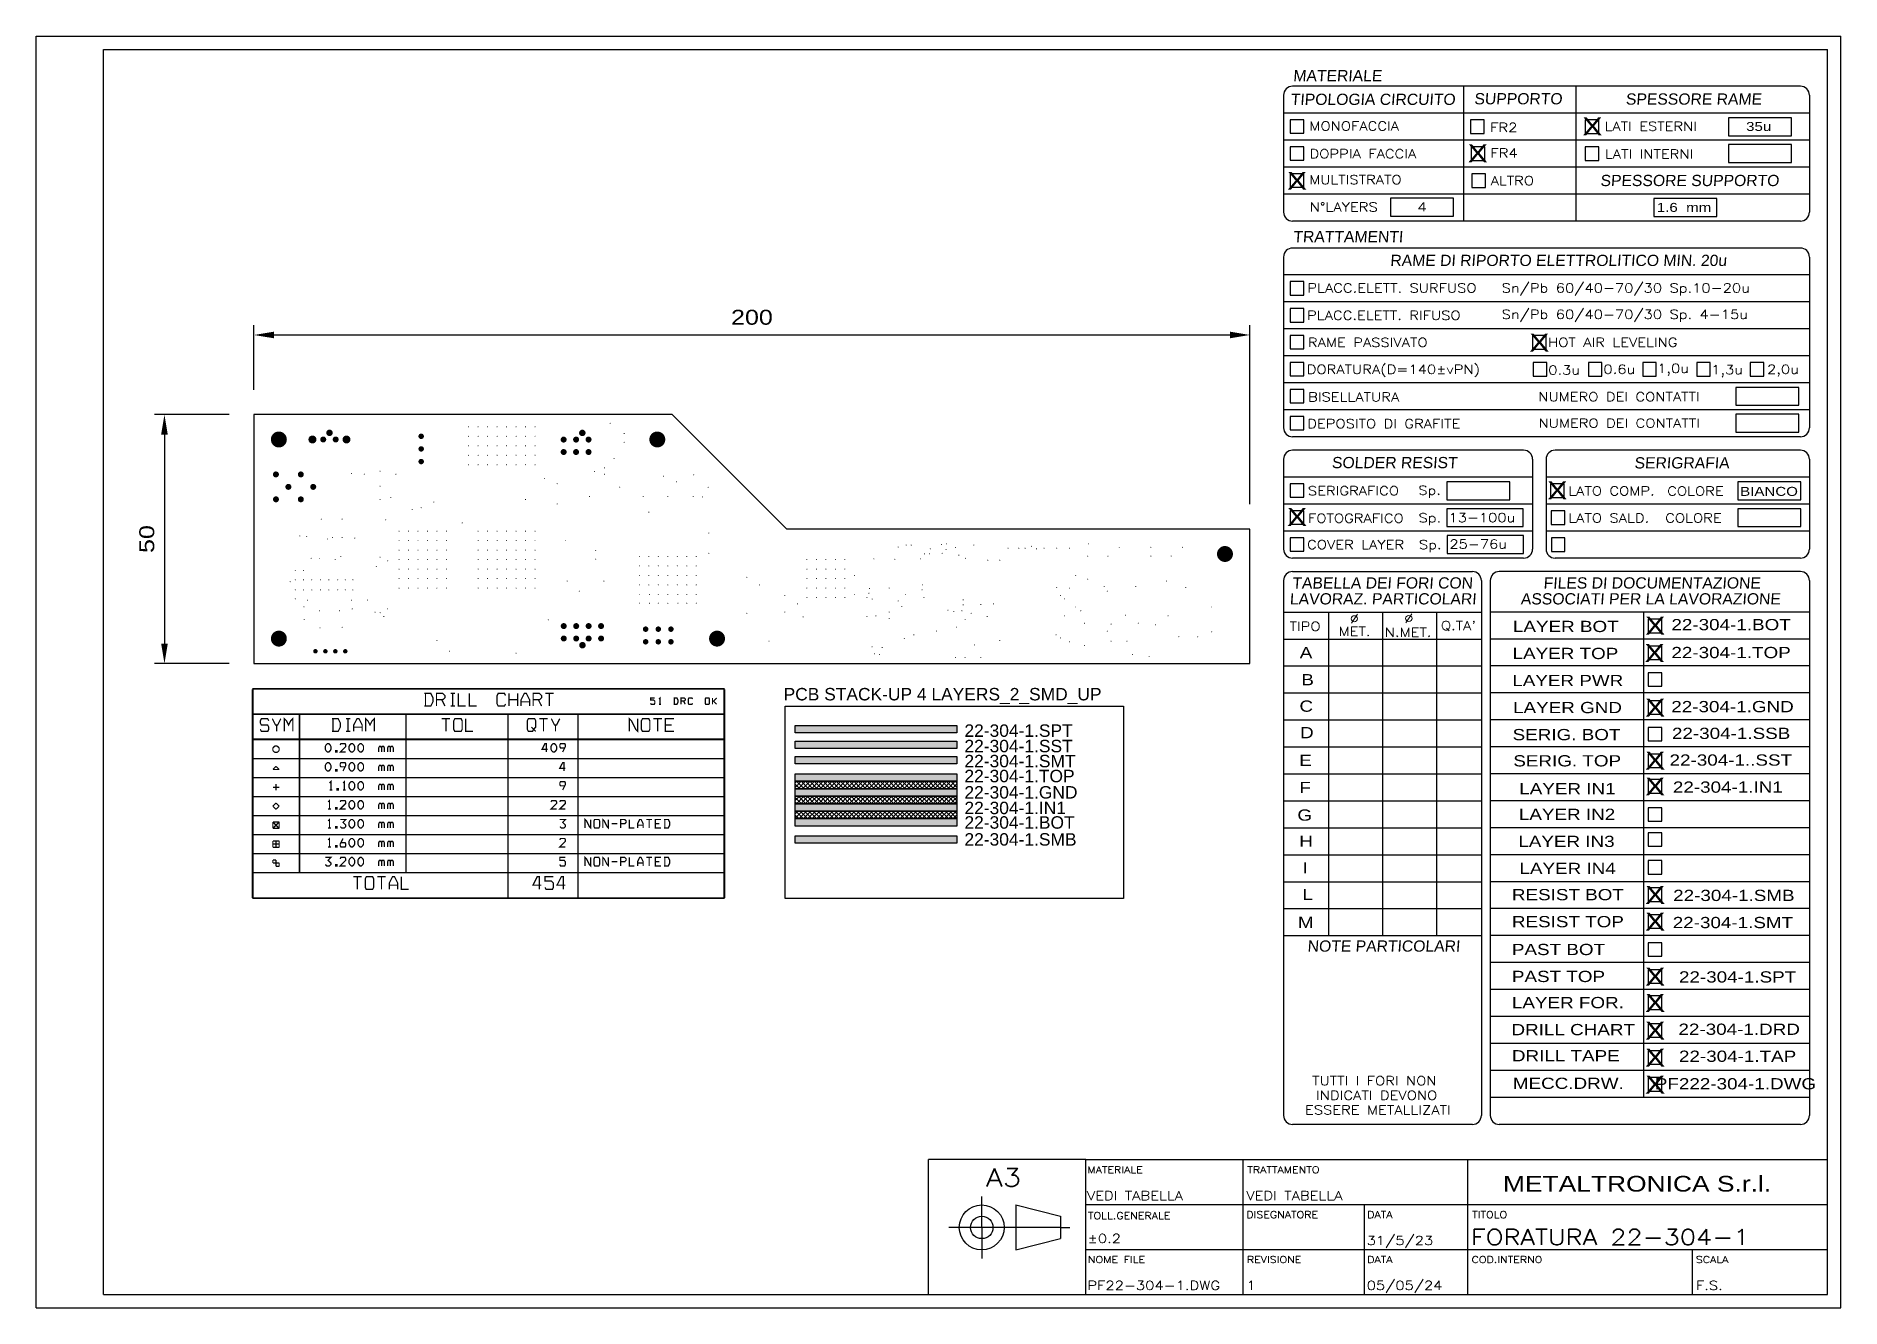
# Paper-space layout 'Layout1' of a CAD drawing. Extents: x 0 to 402, y 0 to 283.
# The model-space entities are those that its viewports show. They can reach past a viewport. Long polylines and large blocks are cut down to what shows.
import ezdxf
from ezdxf.enums import TextEntityAlignment as Align

# ---------------------------------------------------------------- set-up
doc = ezdxf.new("R2010")
doc.units = 0
doc.header["$LTSCALE"] = 10
doc.header["$MEASUREMENT"] = 0
doc.layers.get('0').update_dxf_attribs({"linetype": 'CONTINUOUS'})
doc.layers.get('Defpoints').update_dxf_attribs({"linetype": 'CONTINUOUS'})
for name, color, linetype in [('22-304-1_DRD', 7, 'CONTINUOUS'), ('ATTRIBUTI', 7, 'CONTINUOUS'), ('CARTIGLIO', 7, 'CONTINUOUS'), ('OGGETTO', 7, 'CONTINUOUS'), ('quote', 6, 'CONTINUOUS'), ('TABELLA', 7, 'CONTINUOUS'), ('THRUHOLE_NPT', 11, 'CONTINUOUS'), ('THRUHOLE_TAP', 13, 'CONTINUOUS'), ('VIEWPORT', 7, 'CONTINUOUS')]:
    doc.layers.add(name, color=color, linetype=linetype)
doc.layers.get('VIEWPORT').off()
doc.styles.add('ROMANS', font='romans', dxfattribs={"height": 4})
doc.styles.add('STILE25', font='arial.ttf', dxfattribs={"width": 1.2, "height": 2.5})
doc.styles.add('STILE3', font='arial.ttf', dxfattribs={"width": 1.2, "height": 3})
doc.styles.add('STILE35', font='arial.ttf', dxfattribs={"width": 1.2, "height": 3.5})
doc.styles.add('STYLE4', font='arial.ttf', dxfattribs={"width": 1.2, "height": 4})
doc.dimstyles.new('QUOTE', dxfattribs={"dimscale": 0, "dimtxt": 3, "dimasz": 4, "dimexe": 2, "dimexo": 5, "dimgap": 2, "dimtad": 1, "dimdec": 1, "dimzin": 13, "dimdsep": 46, "dimtxsty": 'STILE3', "dimcen": 0, "dimclrt": 7, "dimadec": 0, "dimazin": 0, "dimtfac": 0.666667, "dimtdec": 1, "dimtofl": 0, "dimtmove": 2, "dimatfit": 3, "dimfxl": 0, "dimtolj": 1, "dimtzin": 13, "dimarcsym": 0})

psp = doc.layouts.get("Layout1")

msp = doc.modelspace()

# ---------------------------------------------------------------- texts
at = {"layer": 'OGGETTO', "style": 'STILE25'}
for s, p in [('PCB STACK-UP 4 LAYERS_2_SMD_UP', (975.49, 625.51)), ('22-304-1.SPT', (1011.81, 618.19)), ('22-304-1.SST', (1011.81, 615.09)), ('22-304-1.SMT', (1011.81, 612.07)), ('22-304-1.TOP', (1011.81, 609.07)), ('22-304-1.GND', (1011.81, 605.79)), ('22-304-1.IN1', (1011.81, 602.66)), ('22-304-1.BOT', (1011.81, 599.74)), ('22-304-1.SMB', (1011.81, 596.34))]:
    msp.add_text(s, height=2.5, dxfattribs=at).set_placement(p)

# ---------------------------------------------------------------- blocks, each defined once
blk = doc.blocks.new('QD')
at = {"layer": 'ATTRIBUTI', "linetype": 'Continuous'}
blk.add_lwpolyline([(-1.5, 1.5), (-1.5, -1.5), (1.5, -1.5), (1.5, 1.5)], close=True, dxfattribs=at)
blk = doc.blocks.new('TABELLAPCB2')
at = {"layer": 'ATTRIBUTI', "color": 6, "linetype": 'Continuous'}
for p, q in [((116, 239.99), (102, 239.99)), ((102, 239.99), (102, 235.99)), ((116, 235.99), (116, 239.99)), ((102, 235.99), (116, 235.99))]:
    blk.add_line(p, q, dxfattribs=at)
for points in [[(102, 241.91), (116, 241.91), (116, 245.91), (102, 245.91)], [(26.82, 224.03), (40.82, 224.03), (40.82, 228.03), (26.82, 228.03)], [(85.36, 223.98), (99.36, 223.98), (99.36, 227.98), (85.36, 227.98)], [(103.65, 181.96), (117.65, 181.96), (117.65, 185.96), (103.65, 185.96)], [(103.61, 175.96), (117.61, 175.96), (117.61, 179.96), (103.61, 179.96)], [(39.33, 160.95), (53.33, 160.95), (53.33, 164.95), (39.33, 164.95)], [(104.08, 160.96), (118.08, 160.96), (118.08, 164.96), (104.08, 164.96)], [(39.34, 154.96), (56.34, 154.96), (56.34, 158.96), (39.34, 158.96)], [(104.09, 154.96), (118.09, 154.96), (118.09, 158.96), (104.09, 158.96)], [(39.4, 148.96), (56.4, 148.96), (56.4, 152.96), (39.4, 152.96)]]:
    blk.add_lwpolyline(points, close=True, dxfattribs=at)
at = {"layer": 'TABELLA', "color": 1, "linetype": 'Continuous'}
for p, q in [((118, 252.96), (5, 252.96)), ((43, 252.96), (43, 222.96)), ((68, 252.96), (68, 222.96)), ((3, 250.96), (3, 224.96)), ((120, 250.96), (120, 224.96)), ((120, 246.96), (3, 246.96)), ((118, 222.96), (5, 222.96)), ((118, 216.96), (5, 216.96)), ((3, 214.96), (3, 176.96)), ((120, 214.96), (120, 176.96)), ((120, 210.96), (3, 210.96)), ((118, 174.96), (5, 174.96)), ((3, 169.96), (3, 149.96)), ((56.41, 171.96), (5, 171.96)), ((58.41, 169.96), (58.41, 149.96)), ((61.41, 169.96), (61.41, 149.96)), ((118, 171.96), (63.41, 171.96)), ((120, 169.96), (120, 149.96)), ((58.41, 165.96), (3, 165.96)), ((120, 165.96), (61.41, 165.96)), ((56.41, 147.96), (5, 147.96)), ((5, 144.96), (45, 144.96)), ((118, 144.96), (51, 144.96)), ((118, 147.96), (63.41, 147.96)), ((3, 142.96), (3, 111.96)), ((47, 142.96), (47, 23.96)), ((49, 142.96), (49, 23.96)), ((120, 142.96), (120, 23.96)), ((3, 135.96), (47, 135.96)), ((120, 135.96), (49, 135.96)), ((3, 111.96), (3, 108.96)), ((3, 108.96), (3, 66.96)), ((3, 66.96), (3, 63.96)), ((3, 63.96), (47, 63.96)), ((3, 63.96), (3, 23.96)), ((45, 21.96), (5, 21.96)), ((118, 21.96), (51, 21.96))]:
    blk.add_line(p, q, dxfattribs=at)
at = {"layer": 'TABELLA', "color": 6, "linetype": 'Continuous'}
for p, q in [((120, 240.96), (3, 240.96)), ((120, 234.96), (3, 234.96)), ((120, 228.96), (3, 228.96)), ((120, 204.96), (3, 204.96)), ((120, 198.96), (3, 198.96)), ((120, 192.96), (3, 192.96)), ((120, 186.96), (3, 186.96)), ((120, 180.96), (3, 180.96)), ((58.41, 159.96), (3, 159.96)), ((120, 159.96), (61.41, 159.96)), ((58.41, 153.96), (3, 153.96)), ((120, 153.96), (61.41, 153.96)), ((13, 135.96), (13, 63.96)), ((25, 135.96), (25, 63.96)), ((37, 135.96), (37, 63.96)), ((83.05, 135.96), (83.05, 27.96)), ((3, 129.96), (47, 129.96)), ((120, 129.96), (49, 129.96)), ((3, 123.96), (47, 123.96)), ((120, 123.96), (49, 123.96)), ((3, 117.96), (47, 117.96)), ((120, 117.96), (49, 117.96)), ((3, 111.96), (47, 111.96)), ((120, 111.96), (49, 111.96)), ((3, 105.96), (47, 105.96)), ((120, 105.96), (49, 105.96)), ((3, 99.96), (47, 99.96)), ((120, 99.96), (49, 99.96)), ((3, 93.96), (47, 93.96)), ((120, 93.96), (49, 93.96)), ((3, 87.96), (47, 87.96)), ((120, 87.96), (49, 87.96)), ((3, 81.96), (47, 81.96)), ((120, 81.96), (49, 81.96)), ((3, 75.96), (47, 75.96)), ((120, 75.96), (49, 75.96)), ((3, 69.96), (47, 69.96)), ((120, 69.96), (49, 69.96)), ((120, 63.96), (49, 63.96)), ((120, 57.96), (49, 57.96)), ((120, 51.96), (49, 51.96)), ((120, 45.96), (49, 45.96)), ((120, 39.96), (49, 39.96)), ((120, 33.96), (49, 33.96)), ((120, 27.96), (49, 27.96))]:
    blk.add_line(p, q, dxfattribs=at)
at = {"layer": 'TABELLA', "color": 1, "linetype": 'Continuous'}
for centre, start, end in [((5, 250.96), 90, 180), ((118, 250.96), 0, 90), ((5, 224.96), 180, 270), ((118, 224.96), 270, 0), ((5, 214.96), 90, 180), ((118, 214.96), 0, 90), ((5, 176.96), 180, 270), ((118, 176.96), 270, 0), ((5, 169.96), 90, 180), ((56.41, 169.96), 0, 90), ((63.41, 169.96), 90, 180), ((118, 169.96), 0, 90), ((5, 149.96), 180, 270), ((56.41, 149.96), 270, 0), ((63.41, 149.96), 180, 270), ((118, 149.96), 270, 0), ((5, 142.96), 90, 180), ((45, 142.96), 0, 90), ((51, 142.96), 90, 180), ((118, 142.96), 0, 90), ((5, 23.96), 180, 270), ((45, 23.96), 270, 0), ((51, 23.96), 180, 270), ((118, 23.96), 270, 0)]:
    blk.add_arc(centre, 2, start, end, dxfattribs=at)
at = {"layer": 'TABELLA', "linetype": 'Continuous'}
for p in [(6, 244), (46.11, 243.96), (71.62, 243.96), (6, 238), (46.25, 237.96), (71.62, 237.96), (6, 232), (46.4, 231.96), (6, 208), (6, 202), (6, 196), (59.91, 195.96), (6, 190), (60.05, 189.96), (72.34, 189.96), (84.42, 189.96), (96.42, 189.96), (108.34, 189.96), (6, 184), (6, 178), (6, 163), (63.9, 162.96), (6, 157), (64.05, 156.96), (6, 151), (64.11, 150.96), (85.62, 132.85), (85.62, 126.9), (85.62, 120.96), (85.62, 114.74), (85.62, 108.8), (85.62, 102.85), (85.62, 97.18), (85.62, 90.93), (85.62, 85.36), (85.62, 79.15), (85.62, 73.07), (85.62, 67.12), (85.62, 60.86), (85.62, 54.86), (85.62, 49.03), (85.62, 42.85), (85.62, 36.85), (85.62, 30.87)]:
    blk.add_blockref('QD', p, dxfattribs=at)
at = {"layer": 'ATTRIBUTI', "linetype": 'Continuous', "width": 1.2, "flags": 8}
for tag, height, style, p in [('X', 4, 'STYLE4', (6.1, 244.01)), ('X', 4, 'STYLE4', (71.7, 244.01)), ('VAL', 2, 'STILE25', (108.7, 244.01)), ('X', 4, 'STYLE4', (6, 237.91)), ('X', 4, 'STYLE4', (46.2, 238.01)), ('VAL', 2, 'STILE25', (92.09, 226)), ('X', 4, 'STYLE4', (6, 208.01)), ('X', 4, 'STYLE4', (6, 163.01)), ('X', 4, 'STYLE4', (63.9, 163.01)), ('VAL', 2, 'STILE25', (46.4, 163.01)), ('COL', 2, 'STILE25', (111, 162.81))]:
    blk.add_attdef(tag, text='', height=height, dxfattribs=dict(at, style=style)).set_placement(p, align=Align.MIDDLE_CENTER)
at = {"layer": 'ATTRIBUTI', "linetype": 'Continuous', "width": 1.2}
for tag, height, style, p in [('X', 4, 'STYLE4', (46.1, 244.01)), ('X', 4, 'STYLE4', (71.6, 238.01)), ('VAL', 2, 'STILE25', (108.96, 238.08)), ('X', 4, 'STYLE4', (6, 231.91)), ('X', 4, 'STYLE4', (46.4, 232.01)), ('X', 4, 'STYLE4', (6, 202.01)), ('X', 4, 'STYLE4', (6, 196.01)), ('X', 4, 'STYLE4', (59.9, 195.91)), ('X', 4, 'STYLE4', (6, 190.01)), ('X', 4, 'STYLE4', (60, 189.91)), ('X', 4, 'STYLE4', (72.3, 189.91)), ('X', 4, 'STYLE4', (84.4, 189.91)), ('X', 4, 'STYLE4', (96.4, 190.01)), ('X', 4, 'STYLE4', (108.3, 190.01)), ('X', 4, 'STYLE4', (6, 184.01)), ('NUM', 2, 'STILE25', (110.99, 183.91)), ('X', 4, 'STYLE4', (6, 178.01)), ('NUM', 2, 'STILE25', (111.02, 178.01)), ('X', 4, 'STYLE4', (6, 157.11)), ('X', 4, 'STYLE4', (64, 157.01)), ('BIANCO', 2, 'STILE25', (111.1, 156.91)), ('X', 4, 'STYLE4', (6, 151.01)), ('X', 4, 'STYLE4', (85.68, 132.91)), ('CSXXXR1.BOT', 2.5, 'STILE25', (102.56, 133.16)), ('X', 4, 'STYLE4', (85.54, 126.83)), ('DIA', 2.5, 'STILE25', (19.2, 127.01)), ('DIA', 2.5, 'STILE25', (31.1, 126.91)), ('QTA', 2.5, 'STILE25', (42.1, 126.91)), ('CSXXXR1.TOP', 2.5, 'STILE25', (102.56, 126.94)), ('DIA', 2.5, 'STILE25', (19.2, 120.91)), ('DIA', 2.5, 'STILE25', (31.1, 121.01)), ('QTA', 2.5, 'STILE25', (42.1, 120.91)), ('X', 4, 'STYLE4', (85.68, 120.88)), ('CSXXXR1.PWR', 2.5, 'STILE25', (103.25, 121)), ('X', 4, 'STYLE4', (85.68, 114.67)), ('DIA', 2.5, 'STILE25', (19.1, 114.91)), ('DIA', 2.5, 'STILE25', (31.1, 114.81)), ('QTA', 2.5, 'STILE25', (42, 114.91)), ('CSXXXR1.GND', 2.5, 'STILE25', (102.89, 114.92)), ('DIA', 2.5, 'STILE25', (19.1, 108.91)), ('DIA', 2.5, 'STILE25', (31.2, 108.91)), ('QTA', 2.5, 'STILE25', (42.1, 108.91)), ('X', 4, 'STYLE4', (85.68, 108.86)), ('CSXXXR1.SSB', 2.5, 'STILE25', (102.57, 108.97)), ('X', 4, 'STYLE4', (85.68, 102.91)), ('DIA', 2.5, 'STILE25', (19, 102.91)), ('DIA', 2.5, 'STILE25', (31.3, 103.11)), ('QTA', 2.5, 'STILE25', (42.3, 102.91)), ('CSXXXR1.SST', 2.5, 'STILE25', (102.5, 103.03)), ('DIA', 2.5, 'STILE25', (19.1, 96.91)), ('DIA', 2.5, 'STILE25', (31.3, 97.11)), ('QTA', 2.5, 'STILE25', (42.2, 97.21)), ('X', 4, 'STYLE4', (85.68, 97.13)), ('CSXXXR1.IN1', 2.5, 'STILE25', (101.84, 97.01)), ('X', 4, 'STYLE4', (85.68, 90.99)), ('CSXXXR1.IN2', 2.5, 'STILE25', (101.79, 91.24)), ('DIA', 2.5, 'STILE25', (19.2, 90.91)), ('DIA', 2.5, 'STILE25', (31.3, 91.01)), ('QTA', 2.5, 'STILE25', (42, 90.91)), ('DIA', 2.5, 'STILE25', (19.2, 84.91)), ('DIA', 2.5, 'STILE25', (31.4, 85.11)), ('QTA', 2.5, 'STILE25', (42, 84.91)), ('X', 4, 'STYLE4', (85.68, 85.58)), ('CSXXXR1.IN3', 2.5, 'STILE25', (101.63, 84.93)), ('X', 4, 'STYLE4', (85.68, 79.23)), ('DIA', 2.5, 'STILE25', (19.1, 78.91)), ('DIA', 2.5, 'STILE25', (31.4, 79.01)), ('QTA', 2.5, 'STILE25', (42.1, 79.01)), ('CSXXXR1.IN4', 2.5, 'STILE25', (101.78, 78.94)), ('DIA', 2.5, 'STILE25', (19.1, 72.91)), ('DIA', 2.5, 'STILE25', (31.3, 73.01)), ('QTA', 2.5, 'STILE25', (41.9, 73.01)), ('X', 4, 'STYLE4', (85.68, 73.02)), ('CSXXXR1.SMB', 2.5, 'STILE25', (103.19, 72.9)), ('DIA', 2.5, 'STILE25', (31.3, 67.11)), ('X', 4, 'STYLE4', (85.68, 67.07)), ('DIA', 2.5, 'STILE25', (19.1, 66.91)), ('QTA', 2.5, 'STILE25', (42, 66.91)), ('CSXXXR1.SMT', 2.5, 'STILE25', (102.97, 66.87)), ('X', 4, 'STYLE4', (85.68, 60.81)), ('CSXXXR1.SPB', 2.5, 'STILE25', (102.72, 60.95)), ('X', 4, 'STYLE4', (85.68, 54.81)), ('CSXXXR1.SMT', 2.5, 'STILE25', (104.02, 54.77)), ('X', 4, 'STYLE4', (85.68, 48.99)), ('CSXXXR1.DRL', 2.5, 'STILE25', (104.09, 48.95)), ('X', 4, 'STYLE4', (85.68, 42.8)), ('CSXXXR1.DRD', 2.5, 'STILE25', (104.36, 43.13)), ('X', 4, 'STYLE4', (85.68, 36.8)), ('CSXXXR1.TAP', 2.5, 'STILE25', (104.02, 37.12)), ('X', 4, 'STYLE4', (85.68, 30.82)), ('CSXXXR1.DWG', 2.5, 'STILE25', (103.53, 31))]:
    blk.add_attdef(tag, text='', height=height, dxfattribs=dict(at, style=style)).set_placement(p, align=Align.MIDDLE_CENTER)
at = {"layer": 'TABELLA', "linetype": 'Continuous', "style": 'STILE25', "oblique": 4}
for s, p in [('MATERIALE', (5.12, 254.07)), ('TIPOLOGIA CIRCUITO', (4.54, 248.8)), ('SUPPORTO', (45.4, 248.93)), ('SPESSORE RAME', (79.1, 248.86)), ('SPESSORE SUPPORTO', (73.45, 230.74)), ('TRATTAMENTI', (5.12, 218.26)), ('RAME DI RIPORTO ELETTROLITICO MIN. 20u', (26.7, 212.96)), ('SOLDER RESIST', (13.71, 167.97)), ('SERIGRAFIA', (81.02, 167.91)), ('TABELLA DEI FORI CON', (4.9, 141.19)), ('FILES DI DOCUMENTAZIONE', (60.8, 141.19)), ('LAVORAZ. PARTICOLARI', (4.35, 137.65)), ('ASSOCIATI PER LA LAVORAZIONE', (55.73, 137.65)), ('NOTE PARTICOLARI', (8.3, 60.39))]:
    blk.add_text(s, height=2.5, dxfattribs=at).set_placement(p)
at = {"layer": 'TABELLA', "linetype": 'Continuous', "width": 1.2}
for s, height, style, p in [('MONOFACCIA', 2, 'ROMANS', (8.75, 243.1)), ('LATI ESTERNI', 2, 'ROMANS', (74.41, 243.06)), ('FR2', 2, 'ROMANS', (48.96, 242.8)), ('DOPPIA FACCIA', 2, 'ROMANS', (8.78, 236.93)), ('FR4', 2, 'ROMANS', (49.03, 237.1)), ('LATI INTERNI', 2, 'ROMANS', (74.49, 236.85)), ('MULTISTRATO', 2, 'ROMANS', (8.7, 231.18)), ('ALTRO', 2, 'ROMANS', (49.05, 230.96)), ('N°LAYERS', 2, 'ROMANS', (8.83, 225.09)), ('PLACC.ELETT. SURFUSO ', 2, 'ROMANS', (8.29, 207.08)), ('Sn/Pb 60/40-70/30 Sp.10-20u', 2, 'ROMANS', (51.52, 207.08)), ('PLACC.ELETT. RIFUSO ', 2, 'ROMANS', (8.24, 200.99)), ('Sn/Pb 60/40-70/30 Sp. 4-15u', 2, 'ROMANS', (51.52, 201.2)), ('RAME PASSIVATO', 2, 'ROMANS', (8.41, 194.95)), ('HOT AIR LEVELING', 2, 'ROMANS', (61.84, 194.99)), ('DORATURA(D=140%%PvPN)', 2, 'ROMANS', (8.15, 188.96)), ('0.3u', 2, 'ROMANS', (61.89, 188.8)), ('0.6u', 2, 'ROMANS', (74.17, 188.99)), ('1,0u', 2, 'ROMANS', (86.13, 189.19)), ('1,3u', 2, 'ROMANS', (98.14, 188.87)), ('2,0u', 2, 'ROMANS', (110.56, 188.99)), ('BISELLATURA', 2, 'ROMANS', (8.47, 182.83)), ('NUMERO DEI CONTATTI', 2, 'ROMANS', (59.68, 182.87)), ('DEPOSITO DI GRAFITE', 2, 'ROMANS', (8.27, 176.89)), ('NUMERO DEI CONTATTI', 2, 'ROMANS', (59.72, 176.99)), ('SERIGRAFICO ', 2, 'ROMANS', (8.42, 161.95)), ('Sp.', 2, 'ROMANS', (32.98, 162.07)), ('LATO COMP.', 2, 'ROMANS', (66.34, 161.92)), ('COLORE', 2, 'ROMANS', (88.35, 161.87)), ('FOTOGRAFICO ', 2, 'ROMANS', (8.44, 155.84)), ('Sp.', 2, 'ROMANS', (33.02, 155.93)), ('13-100u', 2, 'ROMANS', (39.67, 155.98)), ('LATO SALD.', 2, 'ROMANS', (66.34, 155.9)), ('COLORE', 2, 'ROMANS', (87.91, 155.9)), ('COVER LAYER ', 2, 'ROMANS', (8.23, 149.97)), ('Sp.', 2, 'ROMANS', (33.12, 149.98)), ('25-76u', 2, 'ROMANS', (39.88, 150.08)), ('TIPO', 2, 'ROMANS', (4.34, 131.78)), ('MET.', 2, 'ROMANS', (15.25, 130.65)), ('%%C', 2, 'ROMANS', (17.72, 133.47)), ('%%C', 2, 'ROMANS', (29.85, 133.53)), ("Q.TA'", 2, 'ROMANS', (38.01, 131.96)), ('LAYER BOT', 2.5, 'STILE25', (54.03, 131.51)), ('N.MET.', 2, 'ROMANS', (25.51, 130.47)), ('A', 2.5, 'STILE25', (6.61, 125.68)), ('LAYER TOP', 2.5, 'STILE25', (53.95, 125.5)), ('B', 2.5, 'STILE25', (6.96, 119.66)), ('LAYER PWR', 2.5, 'STILE25', (53.89, 119.48)), ('C', 2.5, 'STILE25', (6.54, 113.78)), ('LAYER GND', 2.5, 'STILE25', (54.06, 113.46)), ('D', 2.5, 'STILE25', (6.68, 107.88)), ('SERIG. BOT', 2.5, 'STILE25', (53.96, 107.44)), ('E', 2.5, 'STILE25', (6.49, 101.71)), ('SERIG. TOP', 2.5, 'STILE25', (54.11, 101.61)), ('F', 2.5, 'STILE25', (6.51, 95.68)), ('LAYER IN1', 2.5, 'STILE25', (55.44, 95.41)), ('G', 2.5, 'STILE25', (6.08, 89.54)), ('LAYER IN2', 2.5, 'STILE25', (55.35, 89.7)), ('H', 2.5, 'STILE25', (6.49, 83.72)), ('LAYER IN3', 2.5, 'STILE25', (55.23, 83.68)), ('I', 2.5, 'STILE25', (7.23, 77.79)), ('LAYER IN4', 2.5, 'STILE25', (55.48, 77.66)), ('L', 2.5, 'STILE25', (7.2, 71.87)), ('RESIST BOT', 2.5, 'STILE25', (53.8, 71.83)), ('RESIST TOP', 2.5, 'STILE25', (53.8, 65.82)), ('M', 2.5, 'STILE25', (6.2, 65.65)), ('PAST BOT', 2.5, 'STILE25', (53.8, 59.63)), ('PAST TOP', 2.5, 'STILE25', (53.8, 53.63)), ('LAYER FOR.', 2.5, 'STILE25', (53.8, 47.81)), ('DRILL CHART', 2.5, 'STILE25', (53.71, 41.8)), ('DRILL TAPE', 2.5, 'STILE25', (53.8, 35.98)), ('TUTTI I FORI NON', 2, 'ROMANS', (9.36, 30.67)), ('MECC.DRW.', 2.5, 'STILE25', (54.01, 29.85)), ('INDICATI DEVONO', 2, 'ROMANS', (10.24, 27.43)), ('ESSERE METALLIZATI', 2, 'ROMANS', (7.78, 24.19))]:
    blk.add_text(s, height=height, dxfattribs=dict(at, style=style)).set_placement(p)
at = {"layer": 'TABELLA', "linetype": 'Continuous', "style": 'STILE25', "width": 1.2}
blk.add_attdef('NUM', text='', height=2, dxfattribs=at).set_placement((33.83, 226.12), align=Align.MIDDLE_CENTER)
blk = doc.blocks.new('A3METALTRONICA')
at = {"layer": 'CARTIGLIO', "color": 6, "linetype": 'Continuous'}
for p, q in [((0, 283), (401.5, 283)), ((0, 0), (0, 283)), ((401.5, 0), (401.5, 283)), ((233.5, 3), (233.5, 33)), ((268.5, 3), (268.5, 33)), ((318.5, 3), (318.5, 33)), ((233.5, 23), (398.5, 23)), ((295.5, 3), (295.5, 23)), ((233.5, 13), (398.5, 13)), ((368.5, 3), (368.5, 13)), ((0, 0), (401.5, 0))]:
    blk.add_line(p, q, dxfattribs=at)
at = {"layer": 'CARTIGLIO', "color": 1, "linetype": 'Continuous'}
for p, q in [((15, 280), (398.5, 280)), ((15, 3), (15, 280)), ((398.5, 3), (398.5, 280)), ((198.5, 3), (198.5, 33)), ((233.5, 33), (198.5, 33)), ((233.5, 33), (398.5, 33)), ((15, 3), (398.5, 3))]:
    blk.add_line(p, q, dxfattribs=at)
at = {"layer": 'CARTIGLIO', "color": 6}
for p, q in [((210.37, 17.91), (210.37, 24.81)), ((227.92, 17.91), (203.08, 17.91)), ((210.37, 17.91), (210.37, 11)), ((227.92, 17.91), (230, 17.91))]:
    blk.add_line(p, q, dxfattribs=at)
at = {"layer": 'CARTIGLIO', "color": 1}
for p, q in [((217.92, 22.91), (227.92, 20.41)), ((217.92, 22.91), (217.92, 12.91)), ((227.92, 20.41), (227.92, 15.41)), ((217.92, 12.91), (227.92, 15.41))]:
    blk.add_line(p, q, dxfattribs=at)
for radius in [5, 2.5]:
    blk.add_circle((210.37, 17.91), radius, dxfattribs=at)
at = {"layer": 'CARTIGLIO', "color": 1, "linetype": 'Continuous', "style": 'ROMANS', "width": 1.2}
blk.add_text('A3', height=4, dxfattribs=at).set_placement((211.32, 27.03))
at = {"layer": 'CARTIGLIO', "color": 0, "linetype": 'Continuous', "style": 'ROMANS', "width": 1.2}
for s, p in [('MATERIALE', (233.87, 30)), ('TRATTAMENTO', (269.45, 30)), ('TOLL.GENERALE', (233.99, 19.77)), ('DISEGNATORE', (269.23, 20)), ('DATA', (296.11, 20)), ('TITOLO', (319.47, 20)), ('NOME FILE', (233.99, 10)), ('REVISIONE', (269.35, 10)), ('DATA', (296.11, 10)), ('COD.INTERNO', (319.35, 10)), ('SCALA', (369.23, 10))]:
    blk.add_text(s, height=1.5, dxfattribs=at).set_placement(p)
at = {"layer": 'CARTIGLIO', "linetype": 'Continuous', "style": 'STILE35', "width": 1.2}
blk.add_text('METALTRONICA S.r.l.', height=3.5, dxfattribs=at).set_placement((326.33, 25.88))
at = {"layer": 'CARTIGLIO', "color": 0, "linetype": 'Continuous', "style": 'ROMANS', "width": 1.2}
for tag, p, height in [('MATERIALE', (233.75, 24), 2), ('TRATTAMENTO', (269.23, 24), 2), ('TITOLO', (319.23, 14), 3.5), ('DISEGNATORE', (269.23, 14), 2), ('DATADIS', (295.99, 14), 2), ('NOMEFILE', (233.87, 4), 2), ('REVISIONE', (269.23, 4), 2), ('DATAREV', (295.99, 4), 2), ('CODICE', (319.35, 4), 2), ('SCALA', (369.25, 4), 2)]:
    blk.add_attdef(tag, p, '', height=height, dxfattribs=at)
at = {"layer": 'CARTIGLIO', "color": 0, "linetype": 'Continuous', "style": 'ROMANS', "width": 1.2, "flags": 8}
blk.add_attdef('TOLLERANZA', text='', height=2, dxfattribs=at).set_placement((233.93, 13.85), align=Align.BOTTOM_LEFT)
blk = doc.blocks.new('ROUND_19')
at = {"const_width": 0.65024}
blk.add_lwpolyline([(-0.32512, 0, 1), (0.32512, 0, 1)], format="xyb", close=True, dxfattribs=at)
blk = doc.blocks.new('ROUND_1')
at = {"const_width": 1.6002}
blk.add_lwpolyline([(-0.8001, 0, 1), (0.8001, 0, 1)], format="xyb", close=True, dxfattribs=at)
blk = doc.blocks.new('ROUND_88')
at = {"const_width": 0.10033}
blk.add_lwpolyline([(-0.050164, 0, 1), (0.050164, 0, 1)], format="xyb", close=True, dxfattribs=at)
blk = doc.blocks.new('ROUND_89')
at = {"const_width": 0.59944}
blk.add_lwpolyline([(-0.29972, 0, 1), (0.29972, 0, 1)], format="xyb", close=True, dxfattribs=at)
blk = doc.blocks.new('ROUND_90')
at = {"const_width": 0.54991}
blk.add_lwpolyline([(-0.274954, 0, 1), (0.274954, 0, 1)], format="xyb", close=True, dxfattribs=at)
blk = doc.blocks.new('ROUND_91')
at = {"const_width": 0.8001}
blk.add_lwpolyline([(-0.40005, 0, 1), (0.40005, 0, 1)], format="xyb", close=True, dxfattribs=at)
blk = doc.blocks.new('ROUND_92')
at = {"const_width": 0.44958}
blk.add_lwpolyline([(-0.22479, 0, 1), (0.22479, 0, 1)], format="xyb", close=True, dxfattribs=at)
blk = doc.blocks.new('*D93')
at = {"layer": 'Defpoints', "color": 0, "transparency": 16777216}
for p in [(1069.13, 698.91), (869.13, 682.92), (1069.13, 659.92)]:
    blk.add_point(p, dxfattribs=at)
at = {"layer": 'quote', "color": 0, "lineweight": -2, "transparency": 16777216}
for p, q in [((869.13, 687.92), (869.13, 700.91)), ((1069.13, 664.92), (1069.13, 700.91)), ((873.13, 698.91), (1065.13, 698.91))]:
    blk.add_line(p, q, dxfattribs=at)
at = {"layer": 'quote', "color": 0, "transparency": 16777216}
for points in [[(873.13, 699.58), (873.13, 698.25), (869.13, 698.91)], [(1065.13, 699.58), (1065.13, 698.25), (1069.13, 698.91)]]:
    blk.add_solid(points, dxfattribs=at)
at = {"layer": 'quote', "color": 7, "transparency": 16777216, "insert": (969.13, 702.45), "char_height": 3, "attachment_point": 5, "style": 'STILE3'}
blk.add_mtext('\\A1;200', dxfattribs=at)
blk = doc.blocks.new('*D94')
at = {"layer": 'Defpoints', "color": 0, "transparency": 16777216}
for p in [(869.13, 682.92), (851.15, 632.92), (869.13, 632.92)]:
    blk.add_point(p, dxfattribs=at)
at = {"layer": 'quote', "color": 0, "lineweight": -2, "transparency": 16777216}
for p, q in [((864.13, 682.92), (849.15, 682.92)), ((851.15, 678.92), (851.15, 636.92)), ((864.13, 632.92), (849.15, 632.92))]:
    blk.add_line(p, q, dxfattribs=at)
at = {"layer": 'quote', "color": 0, "transparency": 16777216}
for points in [[(850.49, 678.92), (851.82, 678.92), (851.15, 682.92)], [(850.49, 636.92), (851.82, 636.92), (851.15, 632.92)]]:
    blk.add_solid(points, dxfattribs=at)
at = {"layer": 'quote', "color": 7, "transparency": 16777216, "insert": (847.62, 657.92), "char_height": 3, "attachment_point": 5, "rotation": 90, "style": 'STILE3'}
blk.add_mtext('\\A1;50', dxfattribs=at)

# ---------------------------------------------------------------- dimensions: what is measured, and where the dimension line sits
at = {"layer": 'quote'}
dim = msp.add_linear_dim(base=(1069.13, 698.91), p1=(869.13, 682.92), p2=(1069.13, 659.92), dimstyle='QUOTE', override={"dimscale": 1}, dxfattribs=at)
dim.commit()
dim.dimension.update_dxf_attribs({"geometry": '*D93', "text_midpoint": (969.13, 702.45)})
dim = msp.add_linear_dim(base=(851.15, 632.92), p1=(869.13, 682.92), p2=(869.13, 632.92), angle=90, dimstyle='QUOTE', override={"dimscale": 1}, dxfattribs=at)
dim.commit()
dim.dimension.update_dxf_attribs({"geometry": '*D94', "text_midpoint": (847.62, 657.92)})

# ---------------------------------------------------------------- hatches: boundary and pattern name
at = {"layer": 'OGGETTO'}
msp.add_hatch(color=6, dxfattribs=at).paths.add_polyline_path([(977.81, 620.48), (977.81, 618.98), (1010.31, 618.98), (1010.31, 620.48)])
h = msp.add_hatch(color=7, dxfattribs=at)
h.dxf.hatch_style = 1
h.paths.add_polyline_path([(1010.31, 615.83), (1010.31, 617.33), (977.81, 617.33), (977.81, 615.83)])
h = msp.add_hatch(color=3, dxfattribs=at)
h.dxf.hatch_style = 1
h.paths.add_polyline_path([(1010.31, 612.77), (1010.31, 614.27), (977.81, 614.27), (977.81, 612.77)])
h.paths.add_polyline_path([(1010.31, 596.81), (1010.31, 598.31), (977.81, 598.31), (977.81, 596.81)])
h = msp.add_hatch(color=1, dxfattribs=at)
h.dxf.hatch_style = 1
h.paths.add_polyline_path([(1010.31, 610.76), (977.81, 610.76), (977.81, 609.26), (1010.31, 609.26)])
h.paths.add_polyline_path([(1010.31, 607.76), (977.81, 607.76), (977.81, 606.26), (1010.31, 606.26)])
h.paths.add_polyline_path([(1010.31, 604.76), (977.81, 604.76), (977.81, 603.26), (1010.31, 603.26)])
h.paths.add_polyline_path([(1010.31, 601.76), (977.81, 601.76), (977.81, 600.26), (1010.31, 600.26)])
h = msp.add_hatch(dxfattribs=at)
h.set_pattern_fill('ANSI37', color=256, scale=5, style=0)
h.set_pattern_definition([(45, (842.8943, 350.2621), (-0.4419417, 0.4419417), []), (135, (842.8943, 350.2621), (-0.4419417, -0.4419417), [])])
h.paths.add_polyline_path([(977.81, 609.26), (977.81, 607.76), (1010.31, 607.76), (1010.31, 609.26)])
h.paths.add_polyline_path([(977.81, 606.26), (977.81, 604.76), (1010.31, 604.76), (1010.31, 606.26)])
h.paths.add_polyline_path([(1010.31, 601.76), (1010.31, 603.26), (977.81, 603.26), (977.81, 601.76)])

# ---------------------------------------------------------------- linework, layer by layer
at = {"layer": '22-304-1_DRD'}
for p, q in [((953.13, 682.92), (869.13, 682.92)), ((869.13, 682.92), (869.13, 632.92)), ((976.13, 659.92), (953.13, 682.92)), ((1069.13, 659.92), (976.13, 659.92)), ((1069.13, 632.92), (1069.13, 659.92)), ((869.13, 632.92), (1069.13, 632.92))]:
    msp.add_line(p, q, dxfattribs=at)
at = {"layer": '22-304-1_DRD', "const_width": 0.254}
for points in [[(963.67, 627.89), (868.8, 627.89)], [(868.8, 585.85), (868.8, 627.76)], [(963.54, 627.76), (868.92, 627.76)], [(868.92, 585.85), (868.92, 627.76)], [(903.37, 624.37), (904.64, 624.37), (905.07, 625.22), (905.07, 626.06), (904.64, 626.91), (903.37, 626.91)], [(903.58, 624.37), (903.58, 626.91)], [(905.78, 625.64), (907.05, 625.64), (907.48, 626.06), (907.48, 626.49), (907.05, 626.91), (905.78, 626.91), (905.78, 624.37)], [(909.47, 626.91), (908.62, 626.91)], [(909.05, 624.37), (909.05, 626.91)], [(911.67, 624.37), (910.19, 624.37), (910.19, 626.91)], [(913.87, 624.37), (912.39, 624.37), (912.39, 626.91)], [(919.65, 624.79), (919.44, 624.37), (918.17, 624.37), (917.96, 624.79), (917.96, 626.49), (918.17, 626.91), (919.44, 626.91), (919.65, 626.49)], [(920.37, 624.37), (920.37, 626.91)], [(922.06, 624.37), (922.06, 626.91)], [(924.48, 624.37), (924.48, 625.64), (923.84, 626.91), (923.42, 626.91), (922.78, 625.64), (922.78, 624.37)], [(925.2, 625.64), (926.47, 625.64), (926.89, 626.06), (926.89, 626.49), (926.47, 626.91), (925.2, 626.91), (925.2, 624.37)], [(929.3, 626.91), (927.61, 626.91)], [(928.45, 624.37), (928.45, 626.91)], [(963.54, 585.85), (963.54, 627.76)], [(963.67, 585.85), (963.67, 627.76)], [(906.84, 625.64), (907.48, 624.37)], [(909.47, 624.37), (908.62, 624.37)], [(922.06, 625.64), (920.37, 625.64)], [(924.48, 625.22), (922.78, 625.22)], [(926.25, 625.64), (926.89, 624.37)], [(948.79, 624.94), (948.89, 624.73), (949.53, 624.73), (949.63, 624.94), (949.63, 625.37), (949.42, 625.58), (948.79, 625.58), (948.79, 626), (949.63, 626)], [(950.67, 624.73), (950.67, 626), (950.46, 625.79)], [(950.88, 624.73), (950.46, 624.73)], [(953.43, 624.73), (954.07, 624.73), (954.28, 625.15), (954.28, 625.58), (954.07, 626), (953.43, 626)], [(953.54, 624.73), (953.54, 626)], [(954.89, 625.37), (955.53, 625.37), (955.74, 625.58), (955.74, 625.79), (955.53, 626), (954.89, 626), (954.89, 624.73)], [(955.42, 625.37), (955.74, 624.73)], [(957.2, 624.94), (957.09, 624.73), (956.46, 624.73), (956.35, 624.94), (956.35, 625.79), (956.46, 626), (957.09, 626), (957.2, 625.79)], [(959.86, 624.73), (959.75, 624.94), (959.75, 625.79), (959.86, 626), (960.49, 626), (960.6, 625.79), (960.6, 624.94), (960.49, 624.73), (959.86, 624.73)], [(961.21, 626), (961.21, 624.73)], [(962.06, 624.73), (961.42, 625.37), (962.06, 626)], [(963.54, 622.81), (868.92, 622.81)], [(963.54, 622.68), (868.92, 622.68)], [(872.1, 621.41), (871.89, 621.83), (870.62, 621.83), (870.4, 621.41), (870.4, 620.98), (870.62, 620.56), (871.89, 620.56), (872.1, 620.14), (872.1, 619.71), (871.89, 619.29), (870.62, 619.29), (870.4, 619.71)], [(874.51, 621.83), (873.88, 620.56), (873.45, 620.56), (872.82, 621.83)], [(873.67, 619.29), (873.67, 620.56)], [(876.93, 619.29), (876.93, 621.83), (876.5, 621.41), (876.08, 620.56), (875.66, 621.41), (875.23, 621.83), (875.23, 619.29)], [(878.2, 590.93), (878.2, 622.68)], [(878.32, 590.93), (878.32, 622.68)], [(884.77, 619.29), (886.04, 619.29), (886.46, 620.14), (886.46, 620.98), (886.04, 621.83), (884.77, 621.83)], [(884.98, 619.29), (884.98, 621.83)], [(888.45, 621.83), (887.6, 621.83)], [(888.03, 619.29), (888.03, 621.83)], [(890.86, 619.29), (890.86, 620.56), (890.23, 621.83), (889.81, 621.83), (889.17, 620.56), (889.17, 619.29)], [(890.86, 620.14), (889.17, 620.14)], [(893.28, 619.29), (893.28, 621.83), (892.85, 621.41), (892.43, 620.56), (892.01, 621.41), (891.58, 621.83), (891.58, 619.29)], [(899.64, 590.93), (899.64, 622.68)], [(908.53, 621.83), (906.83, 621.83)], [(907.68, 619.29), (907.68, 621.83)], [(909.46, 619.29), (909.25, 619.71), (909.25, 621.41), (909.46, 621.83), (910.73, 621.83), (910.94, 621.41), (910.94, 619.71), (910.73, 619.29), (909.46, 619.29)], [(913.14, 619.29), (911.66, 619.29), (911.66, 621.83)], [(920.13, 585.85), (920.13, 622.68)], [(924.02, 619.71), (924.23, 619.29), (925.08, 619.29), (925.29, 619.71), (925.71, 620.14), (925.71, 621.41), (925.5, 621.83), (924.23, 621.83), (924.02, 621.41), (924.02, 619.71)], [(924.87, 620.14), (925.71, 619.29)], [(928.13, 621.83), (926.43, 621.83)], [(927.28, 619.29), (927.28, 621.83)], [(930.54, 621.83), (929.9, 620.56), (929.48, 620.56), (928.85, 621.83)], [(929.69, 619.29), (929.69, 620.56)], [(934.22, 585.85), (934.22, 622.68)], [(946.21, 621.83), (946.21, 619.29), (945.79, 619.71), (944.94, 621.41), (944.52, 621.83), (944.52, 619.29)], [(947.15, 619.29), (946.93, 619.71), (946.93, 621.41), (947.15, 621.83), (948.42, 621.83), (948.63, 621.41), (948.63, 619.71), (948.42, 619.29), (947.15, 619.29)], [(951.04, 621.83), (949.35, 621.83)], [(950.19, 619.29), (950.19, 621.83)], [(953.45, 619.29), (951.76, 619.29), (951.76, 621.83), (953.45, 621.83)], [(953.03, 620.56), (951.76, 620.56)], [(963.54, 617.73), (868.92, 617.73)], [(963.54, 617.6), (868.92, 617.6)], [(873.31, 616.33), (872.92, 615.95)], [(873.81, 616.33), (873.31, 616.33)], [(874.19, 615.95), (873.81, 616.33)], [(883.87, 615.13), (883.59, 615.41), (883.45, 615.69), (883.45, 616.26), (883.59, 616.54), (883.87, 616.82), (884.16, 616.82), (884.44, 616.54), (884.58, 616.26), (884.58, 615.69), (884.44, 615.41), (884.16, 615.13), (883.87, 615.13)], [(887.57, 615.13), (886.44, 615.13), (887.57, 616.26), (887.57, 616.54), (887.43, 616.82), (886.58, 616.82), (886.44, 616.54)], [(888.45, 619.29), (887.6, 619.29)], [(888.64, 615.13), (888.36, 615.41), (888.22, 615.69), (888.22, 616.26), (888.36, 616.54), (888.64, 616.82), (888.93, 616.82), (889.21, 616.54), (889.35, 616.26), (889.35, 615.69), (889.21, 615.41), (888.93, 615.13), (888.64, 615.13)], [(890.42, 615.13), (890.14, 615.41), (890, 615.69), (890, 616.26), (890.14, 616.54), (890.42, 616.82), (890.7, 616.82), (890.99, 616.54), (891.13, 616.26), (891.13, 615.69), (890.99, 615.41), (890.7, 615.13), (890.42, 615.13)], [(895.32, 615.13), (895.32, 615.97), (895.18, 616.26), (894.9, 616.26), (894.75, 615.97), (894.61, 616.26), (894.33, 616.26), (894.19, 615.97), (894.19, 615.13)], [(897.1, 615.13), (897.1, 615.97), (896.96, 616.26), (896.67, 616.26), (896.53, 615.97), (896.39, 616.26), (896.11, 616.26), (895.97, 615.97), (895.97, 615.13)], [(928.13, 615.69), (927, 615.69), (927.56, 616.82), (927.84, 616.82), (927.84, 615.13)], [(929.2, 615.13), (928.92, 615.41), (928.78, 615.69), (928.78, 616.26), (928.92, 616.54), (929.2, 616.82), (929.48, 616.82), (929.76, 616.54), (929.9, 616.26), (929.9, 615.69), (929.76, 615.41), (929.48, 615.13), (929.2, 615.13)], [(931.54, 615.97), (930.69, 615.97), (930.55, 616.26), (930.55, 616.54), (930.69, 616.82), (931.54, 616.82), (931.68, 616.54), (931.68, 616.26), (931.12, 615.13)], [(963.54, 613.79), (868.92, 613.79)], [(872.92, 615.95), (872.92, 615.44)], [(872.92, 615.44), (873.31, 615.06)], [(873.31, 615.06), (873.81, 615.06)], [(873.81, 615.06), (874.19, 615.44)], [(874.19, 615.44), (874.19, 615.95)], [(883.87, 611.32), (883.59, 611.6), (883.45, 611.88), (883.45, 612.45), (883.59, 612.73), (883.87, 613.01), (884.16, 613.01), (884.44, 612.73), (884.58, 612.45), (884.58, 611.88), (884.44, 611.6), (884.16, 611.32), (883.87, 611.32)], [(885.51, 615.13), (885.79, 615.13), (885.79, 615.41), (885.51, 615.41), (885.51, 615.13)], [(887.43, 612.16), (886.58, 612.16), (886.44, 612.45), (886.44, 612.73), (886.58, 613.01), (887.43, 613.01), (887.57, 612.73), (887.57, 612.45), (887.01, 611.32)], [(888.64, 611.32), (888.36, 611.6), (888.22, 611.88), (888.22, 612.45), (888.36, 612.73), (888.64, 613.01), (888.93, 613.01), (889.21, 612.73), (889.35, 612.45), (889.35, 611.88), (889.21, 611.6), (888.93, 611.32), (888.64, 611.32)], [(890.42, 611.32), (890.14, 611.6), (890, 611.88), (890, 612.45), (890.14, 612.73), (890.42, 613.01), (890.7, 613.01), (890.99, 612.73), (891.13, 612.45), (891.13, 611.88), (890.99, 611.6), (890.7, 611.32), (890.42, 611.32)], [(895.32, 611.32), (895.32, 612.16), (895.18, 612.45), (894.9, 612.45), (894.75, 612.16), (894.61, 612.45), (894.33, 612.45), (894.19, 612.16), (894.19, 611.32)], [(894.75, 615.13), (894.75, 615.97)], [(897.1, 611.32), (897.1, 612.16), (896.96, 612.45), (896.67, 612.45), (896.53, 612.16), (896.39, 612.45), (896.11, 612.45), (895.97, 612.16), (895.97, 611.32)], [(896.53, 615.13), (896.53, 615.97)], [(931.68, 611.88), (930.55, 611.88), (931.12, 613.01), (931.4, 613.01), (931.4, 611.32)], [(963.54, 609.98), (868.92, 609.98)], [(873.56, 612.26), (872.92, 611.63)], [(872.92, 611.63), (874.19, 611.63)], [(874.19, 611.63), (873.56, 612.26)], [(884.58, 607.51), (884.58, 609.2), (884.3, 608.92)], [(885.51, 611.32), (885.79, 611.32), (885.79, 611.6), (885.51, 611.6), (885.51, 611.32)], [(887.29, 607.51), (887.29, 609.2), (887.01, 608.92)], [(888.64, 607.51), (888.36, 607.79), (888.22, 608.07), (888.22, 608.64), (888.36, 608.92), (888.64, 609.2), (888.93, 609.2), (889.21, 608.92), (889.35, 608.64), (889.35, 608.07), (889.21, 607.79), (888.93, 607.51), (888.64, 607.51)], [(890.42, 607.51), (890.14, 607.79), (890, 608.07), (890, 608.64), (890.14, 608.92), (890.42, 609.2), (890.7, 609.2), (890.99, 608.92), (891.13, 608.64), (891.13, 608.07), (890.99, 607.79), (890.7, 607.51), (890.42, 607.51)], [(894.75, 611.32), (894.75, 612.16)], [(896.53, 611.32), (896.53, 612.16)], [(931.54, 608.35), (930.69, 608.35), (930.55, 608.64), (930.55, 608.92), (930.69, 609.2), (931.54, 609.2), (931.68, 608.92), (931.68, 608.64), (931.12, 607.51)], [(963.54, 606.17), (868.92, 606.17)], [(874.19, 608.07), (872.92, 608.07)], [(873.56, 608.71), (873.56, 607.44)], [(884.3, 603.7), (884.3, 605.39), (884.02, 605.11)], [(884.86, 607.51), (884.3, 607.51)], [(885.79, 607.51), (886.08, 607.51), (886.08, 607.79), (885.79, 607.79), (885.79, 607.51)], [(887.57, 603.7), (886.44, 603.7), (887.57, 604.83), (887.57, 605.11), (887.43, 605.39), (886.58, 605.39), (886.44, 605.11)], [(887.57, 607.51), (887.01, 607.51)], [(888.64, 603.7), (888.36, 603.98), (888.22, 604.26), (888.22, 604.83), (888.36, 605.11), (888.64, 605.39), (888.93, 605.39), (889.21, 605.11), (889.35, 604.83), (889.35, 604.26), (889.21, 603.98), (888.93, 603.7), (888.64, 603.7)], [(890.42, 603.7), (890.14, 603.98), (890, 604.26), (890, 604.83), (890.14, 605.11), (890.42, 605.39), (890.7, 605.39), (890.99, 605.11), (891.13, 604.83), (891.13, 604.26), (890.99, 603.98), (890.7, 603.7), (890.42, 603.7)], [(895.32, 607.51), (895.32, 608.35), (895.18, 608.64), (894.9, 608.64), (894.75, 608.35), (894.61, 608.64), (894.33, 608.64), (894.19, 608.35), (894.19, 607.51)], [(894.75, 607.51), (894.75, 608.35)], [(897.1, 607.51), (897.1, 608.35), (896.96, 608.64), (896.67, 608.64), (896.53, 608.35), (896.39, 608.64), (896.11, 608.64), (895.97, 608.35), (895.97, 607.51)], [(896.53, 607.51), (896.53, 608.35)], [(929.9, 603.7), (928.78, 603.7), (929.9, 604.83), (929.9, 605.11), (929.76, 605.39), (928.92, 605.39), (928.78, 605.11)], [(931.68, 603.7), (930.55, 603.7), (931.68, 604.83), (931.68, 605.11), (931.54, 605.39), (930.69, 605.39), (930.55, 605.11)], [(963.54, 602.36), (868.92, 602.36)], [(873.56, 604.9), (872.92, 604.26)], [(872.92, 604.26), (873.56, 603.63)], [(874.19, 604.26), (873.56, 604.9)], [(873.56, 603.63), (874.19, 604.26)], [(884.58, 603.7), (884.02, 603.7)], [(884.3, 599.89), (884.3, 601.58), (884.02, 601.3)], [(885.51, 603.7), (885.79, 603.7), (885.79, 603.98), (885.51, 603.98), (885.51, 603.7)], [(886.44, 600.17), (886.72, 599.89), (887.29, 599.89), (887.57, 600.17), (887.57, 600.45), (887.01, 601.02), (887.57, 601.58), (886.44, 601.58)], [(888.64, 599.89), (888.36, 600.17), (888.22, 600.45), (888.22, 601.02), (888.36, 601.3), (888.64, 601.58), (888.93, 601.58), (889.21, 601.3), (889.35, 601.02), (889.35, 600.45), (889.21, 600.17), (888.93, 599.89), (888.64, 599.89)], [(890.42, 599.89), (890.14, 600.17), (890, 600.45), (890, 601.02), (890.14, 601.3), (890.42, 601.58), (890.7, 601.58), (890.99, 601.3), (891.13, 601.02), (891.13, 600.45), (890.99, 600.17), (890.7, 599.89), (890.42, 599.89)], [(895.32, 603.7), (895.32, 604.54), (895.18, 604.83), (894.9, 604.83), (894.75, 604.54), (894.61, 604.83), (894.33, 604.83), (894.19, 604.54), (894.19, 603.7)], [(894.75, 603.7), (894.75, 604.54)], [(897.1, 603.7), (897.1, 604.54), (896.96, 604.83), (896.67, 604.83), (896.53, 604.54), (896.39, 604.83), (896.11, 604.83), (895.97, 604.54), (895.97, 603.7)], [(896.53, 603.7), (896.53, 604.54)], [(930.55, 600.17), (930.84, 599.89), (931.4, 599.89), (931.68, 600.17), (931.68, 600.45), (931.12, 601.02), (931.68, 601.58), (930.55, 601.58)], [(936.76, 601.58), (936.76, 599.89), (936.48, 600.17), (935.92, 601.3), (935.63, 601.58), (935.63, 599.89)], [(937.55, 599.89), (937.41, 600.17), (937.41, 601.3), (937.55, 601.58), (938.4, 601.58), (938.54, 601.3), (938.54, 600.17), (938.4, 599.89), (937.55, 599.89)], [(940.32, 601.58), (940.32, 599.89), (940.04, 600.17), (939.47, 601.3), (939.19, 601.58), (939.19, 599.89)], [(942.75, 600.73), (943.59, 600.73), (943.87, 601.02), (943.87, 601.3), (943.59, 601.58), (942.75, 601.58), (942.75, 599.89)], [(945.51, 599.89), (944.52, 599.89), (944.52, 601.58)], [(947.29, 599.89), (947.29, 600.73), (946.87, 601.58), (946.58, 601.58), (946.16, 600.73), (946.16, 599.89)], [(949.07, 601.58), (947.94, 601.58)], [(948.5, 599.89), (948.5, 601.58)], [(950.85, 599.89), (949.72, 599.89), (949.72, 601.58), (950.85, 601.58)], [(951.49, 599.89), (952.34, 599.89), (952.62, 600.45), (952.62, 601.02), (952.34, 601.58), (951.49, 601.58)], [(951.64, 599.89), (951.64, 601.58)], [(963.54, 598.55), (868.92, 598.55)], [(872.92, 601.09), (872.92, 599.82)], [(874.19, 601.09), (872.92, 601.09)], [(874.19, 601.09), (872.92, 599.82)], [(874.19, 599.82), (872.92, 601.09)], [(872.92, 599.82), (874.19, 599.82)], [(874.19, 599.82), (874.19, 601.09)], [(884.58, 599.89), (884.02, 599.89)], [(884.3, 596.08), (884.3, 597.77), (884.02, 597.49)], [(885.51, 599.89), (885.79, 599.89), (885.79, 600.17), (885.51, 600.17), (885.51, 599.89)], [(895.32, 599.89), (895.32, 600.73), (895.18, 601.02), (894.9, 601.02), (894.75, 600.73), (894.61, 601.02), (894.33, 601.02), (894.19, 600.73), (894.19, 599.89)], [(894.75, 599.89), (894.75, 600.73)], [(897.1, 599.89), (897.1, 600.73), (896.96, 601.02), (896.67, 601.02), (896.53, 600.73), (896.39, 601.02), (896.11, 601.02), (895.97, 600.73), (895.97, 599.89)], [(896.53, 599.89), (896.53, 600.73)], [(942.1, 600.73), (940.97, 600.73)], [(947.29, 600.45), (946.16, 600.45)], [(950.56, 600.73), (949.72, 600.73)], [(963.54, 594.74), (868.92, 594.74)], [(872.92, 597.28), (872.92, 596.01)], [(874.19, 597.28), (872.92, 597.28)], [(874.19, 596.64), (872.92, 596.64)], [(872.92, 596.01), (874.19, 596.01)], [(873.56, 597.28), (873.56, 596.01)], [(874.19, 596.01), (874.19, 597.28)], [(884.58, 596.08), (884.02, 596.08)], [(885.51, 596.08), (885.79, 596.08), (885.79, 596.36), (885.51, 596.36), (885.51, 596.08)], [(886.58, 596.92), (887.43, 596.92), (887.57, 596.64), (887.57, 596.36), (887.43, 596.08), (886.58, 596.08), (886.44, 596.36), (886.44, 596.64), (887.01, 597.77)], [(888.64, 596.08), (888.36, 596.36), (888.22, 596.64), (888.22, 597.21), (888.36, 597.49), (888.64, 597.77), (888.93, 597.77), (889.21, 597.49), (889.35, 597.21), (889.35, 596.64), (889.21, 596.36), (888.93, 596.08), (888.64, 596.08)], [(890.42, 596.08), (890.14, 596.36), (890, 596.64), (890, 597.21), (890.14, 597.49), (890.42, 597.77), (890.7, 597.77), (890.99, 597.49), (891.13, 597.21), (891.13, 596.64), (890.99, 596.36), (890.7, 596.08), (890.42, 596.08)], [(895.32, 596.08), (895.32, 596.92), (895.18, 597.21), (894.9, 597.21), (894.75, 596.92), (894.61, 597.21), (894.33, 597.21), (894.19, 596.92), (894.19, 596.08)], [(894.75, 596.08), (894.75, 596.92)], [(897.1, 596.08), (897.1, 596.92), (896.96, 597.21), (896.67, 597.21), (896.53, 596.92), (896.39, 597.21), (896.11, 597.21), (895.97, 596.92), (895.97, 596.08)], [(896.53, 596.08), (896.53, 596.92)], [(931.68, 596.08), (930.55, 596.08), (931.68, 597.21), (931.68, 597.49), (931.54, 597.77), (930.69, 597.77), (930.55, 597.49)], [(963.54, 590.93), (868.92, 590.93)], [(872.92, 593.47), (872.92, 592.83)], [(873.56, 593.47), (872.92, 593.47)], [(872.92, 592.83), (874.19, 592.83)], [(873.56, 592.2), (873.56, 593.47)], [(874.19, 592.2), (873.56, 592.2)], [(874.19, 592.83), (874.19, 592.2)], [(883.45, 592.55), (883.73, 592.27), (884.3, 592.27), (884.58, 592.55), (884.58, 592.83), (884.02, 593.4), (884.58, 593.96), (883.45, 593.96)], [(885.51, 592.27), (885.79, 592.27), (885.79, 592.55), (885.51, 592.55), (885.51, 592.27)], [(887.57, 592.27), (886.44, 592.27), (887.57, 593.4), (887.57, 593.68), (887.43, 593.96), (886.58, 593.96), (886.44, 593.68)], [(888.64, 592.27), (888.36, 592.55), (888.22, 592.83), (888.22, 593.4), (888.36, 593.68), (888.64, 593.96), (888.93, 593.96), (889.21, 593.68), (889.35, 593.4), (889.35, 592.83), (889.21, 592.55), (888.93, 592.27), (888.64, 592.27)], [(890.42, 592.27), (890.14, 592.55), (890, 592.83), (890, 593.4), (890.14, 593.68), (890.42, 593.96), (890.7, 593.96), (890.99, 593.68), (891.13, 593.4), (891.13, 592.83), (890.99, 592.55), (890.7, 592.27), (890.42, 592.27)], [(895.32, 592.27), (895.32, 593.11), (895.18, 593.4), (894.9, 593.4), (894.75, 593.11), (894.61, 593.4), (894.33, 593.4), (894.19, 593.11), (894.19, 592.27)], [(894.75, 592.27), (894.75, 593.11)], [(897.1, 592.27), (897.1, 593.11), (896.96, 593.4), (896.67, 593.4), (896.53, 593.11), (896.39, 593.4), (896.11, 593.4), (895.97, 593.11), (895.97, 592.27)], [(896.53, 592.27), (896.53, 593.11)], [(930.55, 592.55), (930.69, 592.27), (931.54, 592.27), (931.68, 592.55), (931.68, 593.11), (931.4, 593.4), (930.55, 593.4), (930.55, 593.96), (931.68, 593.96)], [(936.76, 593.96), (936.76, 592.27), (936.48, 592.55), (935.92, 593.68), (935.63, 593.96), (935.63, 592.27)], [(937.55, 592.27), (937.41, 592.55), (937.41, 593.68), (937.55, 593.96), (938.4, 593.96), (938.54, 593.68), (938.54, 592.55), (938.4, 592.27), (937.55, 592.27)], [(940.32, 593.96), (940.32, 592.27), (940.04, 592.55), (939.47, 593.68), (939.19, 593.96), (939.19, 592.27)], [(942.1, 593.11), (940.97, 593.11)], [(942.75, 593.11), (943.59, 593.11), (943.87, 593.4), (943.87, 593.68), (943.59, 593.96), (942.75, 593.96), (942.75, 592.27)], [(945.51, 592.27), (944.52, 592.27), (944.52, 593.96)], [(947.29, 592.27), (947.29, 593.11), (946.87, 593.96), (946.58, 593.96), (946.16, 593.11), (946.16, 592.27)], [(947.29, 592.83), (946.16, 592.83)], [(949.07, 593.96), (947.94, 593.96)], [(948.5, 592.27), (948.5, 593.96)], [(950.85, 592.27), (949.72, 592.27), (949.72, 593.96), (950.85, 593.96)], [(950.56, 593.11), (949.72, 593.11)], [(951.49, 592.27), (952.34, 592.27), (952.62, 592.83), (952.62, 593.4), (952.34, 593.96), (951.49, 593.96)], [(951.64, 592.27), (951.64, 593.96)], [(890.76, 590.08), (889.06, 590.08)], [(889.91, 587.54), (889.91, 590.08)], [(891.69, 587.54), (891.48, 587.96), (891.48, 589.66), (891.69, 590.08), (892.96, 590.08), (893.17, 589.66), (893.17, 587.96), (892.96, 587.54), (891.69, 587.54)], [(895.58, 590.08), (893.89, 590.08)], [(894.74, 587.54), (894.74, 590.08)], [(898, 587.54), (898, 588.81), (897.36, 590.08), (896.94, 590.08), (896.3, 588.81), (896.3, 587.54)], [(898, 588.39), (896.3, 588.39)], [(900.2, 587.54), (898.72, 587.54), (898.72, 590.08)], [(926.86, 588.39), (925.16, 588.39), (926.01, 590.08), (926.43, 590.08), (926.43, 587.54)], [(927.58, 587.96), (927.79, 587.54), (929.06, 587.54), (929.27, 587.96), (929.27, 588.81), (928.85, 589.23), (927.58, 589.23), (927.58, 590.08), (929.27, 590.08)], [(931.68, 588.39), (929.99, 588.39), (930.84, 590.08), (931.26, 590.08), (931.26, 587.54)], [(963.67, 585.72), (868.8, 585.72)], [(963.54, 585.85), (868.92, 585.85)]]:
    msp.add_lwpolyline(points, dxfattribs=at)
at = {"layer": 'OGGETTO'}
for points in [[(975.79, 624.32), (1043.78, 624.32), (1043.78, 585.72), (975.79, 585.72)], [(977.81, 620.48), (1010.31, 620.48), (1010.31, 618.98), (977.81, 618.98)], [(977.81, 617.33), (1010.31, 617.33), (1010.31, 615.83), (977.81, 615.83)], [(977.81, 614.27), (1010.31, 614.27), (1010.31, 612.77), (977.81, 612.77)], [(977.81, 610.76), (1010.31, 610.76), (1010.31, 609.26), (977.81, 609.26)], [(977.81, 609.26), (1010.31, 609.26), (1010.31, 607.76), (977.81, 607.76)], [(977.81, 607.76), (1010.31, 607.76), (1010.31, 606.26), (977.81, 606.26)], [(977.81, 606.26), (1010.31, 606.26), (1010.31, 604.76), (977.81, 604.76)], [(977.81, 604.76), (1010.31, 604.76), (1010.31, 603.26), (977.81, 603.26)], [(977.81, 603.26), (1010.31, 603.26), (1010.31, 601.76), (977.81, 601.76)], [(977.81, 601.76), (1010.31, 601.76), (1010.31, 600.26), (977.81, 600.26)], [(977.81, 598.31), (1010.31, 598.31), (1010.31, 596.81), (977.81, 596.81)]]:
    msp.add_lwpolyline(points, close=True, dxfattribs=at)

# ---------------------------------------------------------------- block references
at = {"layer": 'THRUHOLE_NPT'}
for name, p in [('ROUND_1', (874.13, 677.92)), ('ROUND_19', (884.29, 679.26)), ('ROUND_19', (935.07, 679.24)), ('ROUND_1', (950.13, 677.92)), ('ROUND_1', (1064.13, 654.92)), ('ROUND_1', (874.13, 637.92)), ('ROUND_1', (962.13, 637.92)), ('ROUND_19', (935.09, 636.6))]:
    msp.add_blockref(name, p, dxfattribs=at)
at = {"layer": 'THRUHOLE_TAP'}
for name, p in [('ROUND_91', (880.87, 677.92)), ('ROUND_89', (883.04, 677.92)), ('ROUND_89', (885.54, 677.92)), ('ROUND_91', (887.71, 677.92)), ('ROUND_90', (902.71, 678.56)), ('ROUND_88', (912.23, 680.46)), ('ROUND_88', (912.23, 678.56)), ('ROUND_88', (914.14, 680.46)), ('ROUND_88', (914.14, 678.56)), ('ROUND_88', (916.04, 680.46)), ('ROUND_88', (916.04, 678.56)), ('ROUND_88', (917.95, 680.46)), ('ROUND_88', (917.95, 678.56)), ('ROUND_88', (919.85, 680.46)), ('ROUND_88', (919.85, 678.56)), ('ROUND_88', (921.76, 680.46)), ('ROUND_88', (921.76, 678.56)), ('ROUND_88', (923.66, 680.46)), ('ROUND_88', (923.66, 678.56)), ('ROUND_88', (925.57, 680.46)), ('ROUND_88', (925.57, 678.56)), ('ROUND_89', (931.32, 677.9)), ('ROUND_89', (933.82, 677.9)), ('ROUND_89', (936.32, 677.9)), ('ROUND_88', (940.68, 681.17)), ('ROUND_88', (943.47, 679.12)), ('ROUND_90', (902.71, 676.02)), ('ROUND_88', (912.23, 676.65)), ('ROUND_88', (912.23, 674.75)), ('ROUND_88', (914.14, 676.65)), ('ROUND_88', (914.14, 674.75)), ('ROUND_88', (916.04, 676.65)), ('ROUND_88', (916.04, 674.75)), ('ROUND_88', (917.95, 676.65)), ('ROUND_88', (917.95, 674.75)), ('ROUND_88', (919.85, 676.65)), ('ROUND_88', (919.85, 674.75)), ('ROUND_88', (921.76, 676.65)), ('ROUND_88', (921.76, 674.75)), ('ROUND_88', (923.66, 676.65)), ('ROUND_88', (923.66, 674.75)), ('ROUND_88', (925.57, 676.65)), ('ROUND_88', (925.57, 674.75)), ('ROUND_89', (931.32, 675.4)), ('ROUND_89', (933.82, 675.4)), ('ROUND_89', (936.32, 675.4)), ('ROUND_88', (941.44, 674.11)), ('ROUND_88', (943.47, 677.36)), ('ROUND_89', (873.54, 670.9)), ('ROUND_89', (878.54, 670.9)), ('ROUND_88', (888.74, 671.07)), ('ROUND_88', (891.28, 670.94)), ('ROUND_88', (894.45, 671.57)), ('ROUND_88', (897.63, 670.94)), ('ROUND_90', (902.71, 673.48)), ('ROUND_88', (912.23, 672.84)), ('ROUND_88', (914.14, 672.84)), ('ROUND_88', (916.04, 672.84)), ('ROUND_88', (917.95, 672.84)), ('ROUND_88', (919.85, 672.84)), ('ROUND_88', (921.76, 672.84)), ('ROUND_88', (923.66, 672.84)), ('ROUND_88', (925.57, 672.84)), ('ROUND_88', (937.5, 671.5)), ('ROUND_88', (939.54, 672.21)), ('ROUND_88', (939.54, 670.94)), ('ROUND_88', (951.35, 670.56)), ('ROUND_88', (957.44, 670.81)), ('ROUND_89', (876.04, 668.4)), ('ROUND_89', (881.03, 668.4)), ('ROUND_88', (894.45, 668.53)), ('ROUND_88', (927.47, 670.05)), ('ROUND_88', (930.01, 669.03)), ('ROUND_88', (942.58, 668.32)), ('ROUND_88', (954.01, 669.41)), ('ROUND_88', (960.36, 668.32)), ('ROUND_89', (873.54, 665.9)), ('ROUND_89', (878.54, 665.9)), ('ROUND_88', (894.45, 665.86)), ('ROUND_88', (896.61, 666.24)), ('ROUND_88', (900.89, 663.83)), ('ROUND_88', (902.71, 664.21)), ('ROUND_88', (905.25, 665.35)), ('ROUND_88', (923.66, 665.86)), ('ROUND_88', (930.01, 664.97)), ('ROUND_88', (936.49, 666.49)), ('ROUND_88', (947.28, 666.49)), ('ROUND_88', (948.43, 663.32)), ('ROUND_88', (952.24, 666.49)), ('ROUND_88', (957.32, 666.49)), ('ROUND_88', (959.22, 666.37)), ('ROUND_88', (882.64, 661.92)), ('ROUND_88', (886.83, 661.92)), ('ROUND_88', (895.59, 661.79)), ('ROUND_88', (910.96, 661.16)), ('ROUND_88', (878.32, 658.54)), ('ROUND_88', (879.72, 658.44)), ('ROUND_88', (883.91, 657.93)), ('ROUND_88', (884.93, 658.24)), ('ROUND_88', (886.83, 658.24)), ('ROUND_88', (889.37, 658.11)), ('ROUND_88', (898.26, 659.51)), ('ROUND_88', (898.26, 657.6)), ('ROUND_88', (900.17, 659.51)), ('ROUND_88', (900.17, 657.6)), ('ROUND_88', (902.07, 659.51)), ('ROUND_88', (902.07, 657.6)), ('ROUND_88', (903.98, 659.51)), ('ROUND_88', (903.98, 657.6)), ('ROUND_88', (905.88, 659.51)), ('ROUND_88', (905.88, 657.6)), ('ROUND_88', (907.79, 659.51)), ('ROUND_88', (907.79, 657.6)), ('ROUND_88', (914.14, 659.51)), ('ROUND_88', (914.14, 657.6)), ('ROUND_88', (916.04, 659.51)), ('ROUND_88', (916.04, 657.6)), ('ROUND_88', (917.95, 659.51)), ('ROUND_88', (917.95, 657.6)), ('ROUND_88', (919.85, 659.51)), ('ROUND_88', (919.85, 657.6)), ('ROUND_88', (921.76, 659.51)), ('ROUND_88', (921.76, 657.6)), ('ROUND_88', (923.66, 659.51)), ('ROUND_88', (923.66, 657.6)), ('ROUND_88', (925.57, 659.51)), ('ROUND_88', (925.57, 657.6)), ('ROUND_88', (931.66, 657.6)), ('ROUND_88', (960.49, 659.13)), ('ROUND_88', (998.49, 656.31)), ('ROUND_88', (1000.12, 656.71)), ('ROUND_88', (1001.13, 656.71)), ('ROUND_88', (1004.94, 655.95)), ('ROUND_88', (1007.23, 656.84)), ('ROUND_88', (1008.24, 656.97)), ('ROUND_88', (1010.02, 656.21)), ('ROUND_88', (1013.7, 656.71)), ('ROUND_88', (1020.56, 656.08)), ('ROUND_88', (1022.72, 656.08)), ('ROUND_88', (1023.99, 656.08)), ('ROUND_88', (1025.26, 656.46)), ('ROUND_88', (1026.28, 655.95)), ('ROUND_88', (1027.8, 656.08)), ('ROUND_88', (1030.34, 656.08)), ('ROUND_88', (1032.88, 656.08)), ('ROUND_88', (1036.69, 656.97)), ('ROUND_88', (1042.91, 656.26)), ('ROUND_88', (1049.26, 656.26)), ('ROUND_88', (1055.61, 656.26)), ('ROUND_88', (880.61, 654.05)), ('ROUND_88', (882.26, 654.05)), ('ROUND_88', (885.43, 653.79)), ('ROUND_88', (886.58, 654.43)), ('ROUND_88', (893.69, 652.4)), ('ROUND_88', (894.45, 654.3)), ('ROUND_88', (895.98, 653.54)), ('ROUND_88', (898.26, 655.7)), ('ROUND_88', (898.26, 653.79)), ('ROUND_88', (900.17, 655.7)), ('ROUND_88', (900.17, 653.79)), ('ROUND_88', (902.07, 655.7)), ('ROUND_88', (902.07, 653.79)), ('ROUND_88', (903.98, 655.7)), ('ROUND_88', (903.98, 653.79)), ('ROUND_88', (905.88, 655.7)), ('ROUND_88', (905.88, 653.79)), ('ROUND_88', (907.79, 655.7)), ('ROUND_88', (907.79, 653.79)), ('ROUND_88', (914.14, 655.7)), ('ROUND_88', (914.14, 653.79)), ('ROUND_88', (916.04, 655.7)), ('ROUND_88', (916.04, 653.79)), ('ROUND_88', (917.95, 655.7)), ('ROUND_88', (917.95, 653.79)), ('ROUND_88', (919.85, 655.7)), ('ROUND_88', (919.85, 653.79)), ('ROUND_88', (921.76, 655.7)), ('ROUND_88', (921.76, 653.79)), ('ROUND_88', (923.66, 655.7)), ('ROUND_88', (923.66, 653.79)), ('ROUND_88', (925.57, 655.7)), ('ROUND_88', (925.57, 653.79)), ('ROUND_88', (937.76, 655.62)), ('ROUND_88', (937.76, 653.87)), ('ROUND_88', (946.52, 654.43)), ('ROUND_88', (946.52, 652.52)), ('ROUND_88', (948.43, 654.43)), ('ROUND_88', (948.43, 652.52)), ('ROUND_88', (950.33, 654.43)), ('ROUND_88', (950.33, 652.52)), ('ROUND_88', (952.24, 654.43)), ('ROUND_88', (952.24, 652.52)), ('ROUND_88', (954.14, 654.43)), ('ROUND_88', (954.14, 652.52)), ('ROUND_88', (956.05, 654.43)), ('ROUND_88', (956.05, 652.52)), ('ROUND_88', (957.95, 654.43)), ('ROUND_88', (957.95, 652.52)), ('ROUND_88', (960.49, 655.06)), ('ROUND_88', (980.18, 653.79)), ('ROUND_88', (982.08, 653.79)), ('ROUND_88', (983.99, 653.79)), ('ROUND_88', (985.89, 653.79)), ('ROUND_88', (987.8, 653.79)), ('ROUND_88', (993.64, 653.92)), ('ROUND_88', (997.83, 653.87)), ('ROUND_88', (1002.95, 653.92)), ('ROUND_88', (1003.8, 654.94)), ('ROUND_88', (1004.81, 654.94)), ('ROUND_88', (1007.35, 655.06)), ('ROUND_88', (1008.12, 655.83)), ('ROUND_88', (1010.68, 654.68)), ('ROUND_88', (1012.03, 654.05)), ('ROUND_88', (1016.5, 653.67)), ('ROUND_88', (1018.91, 653.67)), ('ROUND_88', (1036.56, 654.5)), ('ROUND_88', (1040.63, 654.5)), ('ROUND_88', (1049.26, 654.5)), ('ROUND_88', (1053.33, 654.5)), ('ROUND_88', (876.42, 649.35)), ('ROUND_88', (877.43, 651.63)), ('ROUND_88', (877.43, 649.73)), ('ROUND_88', (879.08, 651.63)), ('ROUND_88', (879.08, 649.73)), ('ROUND_88', (880.74, 649.73)), ('ROUND_88', (882.51, 649.73)), ('ROUND_88', (884.16, 649.73)), ('ROUND_88', (885.94, 649.73)), ('ROUND_88', (887.47, 649.73)), ('ROUND_88', (888.99, 649.73)), ('ROUND_88', (898.26, 651.89)), ('ROUND_88', (898.26, 649.98)), ('ROUND_88', (900.17, 651.89)), ('ROUND_88', (900.17, 649.98)), ('ROUND_88', (902.07, 651.89)), ('ROUND_88', (902.07, 649.98)), ('ROUND_88', (903.98, 651.89)), ('ROUND_88', (903.98, 649.98)), ('ROUND_88', (905.88, 651.89)), ('ROUND_88', (905.88, 649.98)), ('ROUND_88', (907.79, 651.89)), ('ROUND_88', (907.79, 649.98)), ('ROUND_88', (914.14, 651.89)), ('ROUND_88', (914.14, 649.98)), ('ROUND_88', (916.04, 651.89)), ('ROUND_88', (916.04, 649.98)), ('ROUND_88', (917.95, 651.89)), ('ROUND_88', (917.95, 649.98)), ('ROUND_88', (919.85, 651.89)), ('ROUND_88', (919.85, 649.98)), ('ROUND_88', (921.76, 651.89)), ('ROUND_88', (921.76, 649.98)), ('ROUND_88', (923.66, 651.89)), ('ROUND_88', (923.66, 649.98)), ('ROUND_88', (925.57, 651.89)), ('ROUND_88', (925.57, 649.98)), ('ROUND_88', (932.04, 649.48)), ('ROUND_88', (939.41, 649.48)), ('ROUND_88', (946.52, 650.62)), ('ROUND_88', (946.52, 648.71)), ('ROUND_88', (948.43, 650.62)), ('ROUND_88', (948.43, 648.71)), ('ROUND_88', (950.33, 650.62)), ('ROUND_88', (950.33, 648.71)), ('ROUND_88', (952.24, 650.62)), ('ROUND_88', (952.24, 648.71)), ('ROUND_88', (954.14, 650.62)), ('ROUND_88', (954.14, 648.71)), ('ROUND_88', (956.05, 650.62)), ('ROUND_88', (956.05, 648.71)), ('ROUND_88', (957.95, 650.62)), ('ROUND_88', (957.95, 648.71)), ('ROUND_88', (968.11, 650.24)), ('ROUND_88', (970.65, 648.71)), ('ROUND_88', (980.18, 651.89)), ('ROUND_88', (980.18, 649.98)), ('ROUND_88', (982.08, 651.89)), ('ROUND_88', (982.08, 649.98)), ('ROUND_88', (983.99, 651.89)), ('ROUND_88', (983.99, 649.98)), ('ROUND_88', (985.89, 651.89)), ('ROUND_88', (985.89, 649.98)), ('ROUND_88', (987.8, 651.89)), ('ROUND_88', (987.8, 649.98)), ('ROUND_88', (989.7, 650.62)), ('ROUND_88', (1003.42, 648.71)), ('ROUND_88', (1034.15, 650.62)), ('ROUND_88', (1036.56, 649.86)), ('ROUND_88', (1052.39, 649.48)), ('ROUND_88', (877.43, 647.7)), ('ROUND_88', (877.43, 645.92)), ('ROUND_88', (879.08, 647.7)), ('ROUND_88', (879.85, 645.66)), ('ROUND_88', (880.74, 647.7)), ('ROUND_88', (882.51, 647.7)), ('ROUND_88', (884.16, 647.7)), ('ROUND_88', (885.94, 647.7)), ('ROUND_88', (887.47, 647.7)), ('ROUND_88', (888.74, 645.66)), ('ROUND_88', (888.99, 647.7)), ('ROUND_88', (891.91, 645.67)), ('ROUND_88', (898.26, 648.08)), ('ROUND_88', (900.17, 648.08)), ('ROUND_88', (902.07, 648.08)), ('ROUND_88', (903.98, 648.08)), ('ROUND_88', (905.88, 648.08)), ('ROUND_88', (907.79, 648.08)), ('ROUND_88', (914.14, 648.08)), ('ROUND_88', (916.04, 648.08)), ('ROUND_88', (917.95, 648.08)), ('ROUND_88', (919.85, 648.08)), ('ROUND_88', (921.76, 648.08)), ('ROUND_88', (923.66, 648.08)), ('ROUND_88', (925.57, 648.08)), ('ROUND_88', (934.46, 647.44)), ('ROUND_88', (946.52, 646.81)), ('ROUND_88', (948.55, 646.81)), ('ROUND_88', (950.33, 646.81)), ('ROUND_88', (952.24, 646.81)), ('ROUND_88', (954.27, 646.81)), ('ROUND_88', (956.05, 646.81)), ('ROUND_88', (957.95, 646.81)), ('ROUND_88', (975.73, 646.55)), ('ROUND_88', (980.18, 648.08)), ('ROUND_88', (980.18, 646.17)), ('ROUND_88', (982.08, 648.08)), ('ROUND_88', (982.08, 646.17)), ('ROUND_88', (983.99, 648.08)), ('ROUND_88', (983.99, 646.17)), ('ROUND_88', (985.89, 648.08)), ('ROUND_88', (985.89, 646.17)), ('ROUND_88', (987.8, 648.08)), ('ROUND_88', (987.8, 646.17)), ('ROUND_88', (989.7, 646.81)), ('ROUND_88', (992.24, 646.17)), ('ROUND_88', (992.62, 647.04)), ('ROUND_88', (992.75, 648)), ('ROUND_88', (993.26, 645.87)), ('ROUND_88', (996.69, 648.08)), ('ROUND_88', (998.49, 645.49)), ('ROUND_88', (1000.01, 646.81)), ('ROUND_88', (1003.29, 647.71)), ('ROUND_88', (1003.67, 646.17)), ('ROUND_88', (1011.55, 645.71)), ('ROUND_88', (1030.34, 648.21)), ('ROUND_88', (1031.1, 646.6)), ('ROUND_88', (1031.87, 645.92)), ('ROUND_88', (1032.88, 648.08)), ('ROUND_88', (1039.87, 648.38)), ('ROUND_88', (1040.5, 647.44)), ('ROUND_88', (1046.22, 648.38)), ('ROUND_88', (1056.25, 648.21)), ('ROUND_88', (879.17, 644.31)), ('ROUND_88', (879.21, 641.73)), ('ROUND_88', (882.26, 643.51)), ('ROUND_88', (886.32, 643.51)), ('ROUND_88', (888.86, 643.89)), ('ROUND_88', (893.44, 643.25)), ('ROUND_88', (894.45, 643.13)), ('ROUND_88', (895.21, 642.36)), ('ROUND_88', (895.98, 643.89)), ('ROUND_88', (928.23, 641.68)), ('ROUND_88', (946.52, 645.03)), ('ROUND_88', (948.55, 645.03)), ('ROUND_88', (950.33, 645.03)), ('ROUND_88', (952.24, 645.03)), ('ROUND_88', (954.27, 645.03)), ('ROUND_88', (956.05, 645.03)), ('ROUND_88', (957.95, 645.03)), ('ROUND_88', (968.11, 643)), ('ROUND_88', (975.73, 643.25)), ('ROUND_88', (978.27, 644.9)), ('ROUND_88', (979.41, 642.29)), ('ROUND_88', (992.24, 642.36)), ('ROUND_88', (994.02, 642.49)), ('ROUND_88', (996.69, 643.25)), ('ROUND_88', (996.69, 641.98)), ('ROUND_88', (999.23, 644.4)), ('ROUND_88', (1008.5, 643.63)), ('ROUND_88', (1009.68, 643.38)), ('ROUND_88', (1011.29, 643.51)), ('ROUND_88', (1011.55, 644.71)), ('ROUND_88', (1011.93, 641.73)), ('ROUND_88', (1013.16, 643)), ('ROUND_88', (1015.1, 644.78)), ('ROUND_88', (1016.37, 642.36)), ('ROUND_88', (1017.64, 644.9)), ('ROUND_88', (1031.87, 642.49)), ('ROUND_88', (1034.15, 644.27)), ('ROUND_88', (1035.17, 643.51)), ('ROUND_88', (1044.18, 642.62)), ('ROUND_88', (1052.69, 642.49)), ('ROUND_88', (1061.46, 644.27)), ('ROUND_88', (882.39, 640.08)), ('ROUND_88', (886.83, 640.2)), ('ROUND_89', (931.34, 640.44)), ('ROUND_89', (931.34, 637.94)), ('ROUND_89', (933.84, 640.44)), ('ROUND_89', (933.84, 637.94)), ('ROUND_89', (936.34, 640.44)), ('ROUND_89', (936.34, 637.94)), ('ROUND_89', (938.84, 640.44)), ('ROUND_89', (938.84, 637.94)), ('ROUND_90', (947.79, 639.82)), ('ROUND_90', (950.33, 639.82)), ('ROUND_90', (952.87, 639.82)), ('ROUND_88', (999.73, 637.92)), ('ROUND_88', (1001.64, 638.68)), ('ROUND_88', (1006.21, 639.44)), ('ROUND_88', (1010.18, 640.2)), ('ROUND_88', (1030.21, 638.68)), ('ROUND_88', (1031.1, 638.05)), ('ROUND_88', (1035.93, 641.02)), ('ROUND_88', (1040.5, 639.44)), ('ROUND_88', (1041.26, 640.84)), ('ROUND_88', (1046.72, 641.02)), ('ROUND_88', (1050.15, 640.71)), ('ROUND_88', (1054.85, 638.3)), ('ROUND_88', (1058.66, 638.27)), ('ROUND_88', (1061.46, 639.27)), ('ROUND_92', (881.47, 635.38)), ('ROUND_92', (883.47, 635.38)), ('ROUND_92', (885.47, 635.38)), ('ROUND_92', (887.47, 635.38)), ('ROUND_88', (905.88, 637.54)), ('ROUND_88', (908.42, 635.38)), ('ROUND_88', (921.76, 635)), ('ROUND_90', (947.79, 637.28)), ('ROUND_90', (950.33, 637.28)), ('ROUND_90', (952.87, 637.28)), ('ROUND_88', (972.56, 637.41)), ('ROUND_88', (993.26, 636.27)), ('ROUND_88', (993.77, 634.87)), ('ROUND_88', (994.78, 634.74)), ('ROUND_88', (995.29, 636.14)), ('ROUND_88', (1013.83, 636.65)), ('ROUND_88', (1018.91, 637.54)), ('ROUND_88', (1032.88, 637.28)), ('ROUND_88', (1035.93, 636.57)), ('ROUND_88', (1041.26, 637.41)), ('ROUND_88', (1044.44, 637.41)), ('ROUND_88', (1045.58, 634.74)), ('ROUND_88', (1048.88, 634.36)), ('ROUND_88', (1010.02, 634.11)), ('ROUND_88', (1011.93, 634.11)), ('ROUND_88', (1015.1, 634.11))]:
    msp.add_blockref(name, p, dxfattribs=at)

msp.set_redraw_order([(e.dxf.handle, doc.entitydb.next_handle()) for e in msp.query("TEXT MTEXT ATTDEF DIMENSION ARC_DIMENSION")])  # texts and dimensions are drawn at this point

# ---------------------------------------------------------------- block references
at = {"layer": 'OGGETTO'}
ref = psp.add_blockref('A3METALTRONICA', (0, 0), dxfattribs=at)
ref.add_attrib('REVISIONE', '1', (269.23, 4), dxfattribs={"layer": 'CARTIGLIO', "color": 0, "linetype": 'Continuous', "height": 2, "style": 'ROMANS', "width": 1.2})
ref.add_attrib('TRATTAMENTO', 'VEDI TABELLA', (269.23, 24), dxfattribs={"layer": 'CARTIGLIO', "color": 0, "linetype": 'Continuous', "height": 2, "style": 'ROMANS', "width": 1.2})
ref.add_attrib('NOMEFILE', 'PF22-304-1.DWG', (233.87, 4), dxfattribs={"layer": 'CARTIGLIO', "color": 0, "linetype": 'Continuous', "height": 2, "style": 'ROMANS', "width": 1.2})
ref.add_attrib('MATERIALE', 'VEDI TABELLA', (233.75, 24), dxfattribs={"layer": 'CARTIGLIO', "color": 0, "linetype": 'Continuous', "height": 2, "style": 'ROMANS', "width": 1.2})
ref.add_attrib('DATAREV', '05/05/24', (295.99, 4), dxfattribs={"layer": 'CARTIGLIO', "color": 0, "linetype": 'Continuous', "height": 2, "style": 'ROMANS', "width": 1.2})
ref.add_attrib('DATADIS', '31/5/23', (295.99, 14), dxfattribs={"layer": 'CARTIGLIO', "color": 0, "linetype": 'Continuous', "height": 2, "style": 'ROMANS', "width": 1.2})
ref.add_attrib('TITOLO', 'FORATURA 22-304-1', (319.23, 14), dxfattribs={"layer": 'CARTIGLIO', "color": 0, "linetype": 'Continuous', "height": 3.5, "style": 'ROMANS', "width": 1.2})
ref.add_attrib('SCALA', 'F.S.', (369.25, 4), dxfattribs={"layer": 'CARTIGLIO', "color": 0, "linetype": 'Continuous', "height": 2, "style": 'ROMANS', "width": 1.2})
ref.add_attrib('TOLLERANZA', '%%P0.2', dxfattribs={"layer": 'CARTIGLIO', "color": 0, "linetype": 'Continuous', "height": 2, "style": 'ROMANS', "width": 1.2}).set_placement((233.93, 13.85), align=Align.BOTTOM_LEFT)
ref = psp.add_blockref('TABELLAPCB2', (274.51, 18.88), dxfattribs=at)
ref.add_attrib('X', 'X', dxfattribs={"layer": 'ATTRIBUTI', "linetype": 'Continuous', "height": 4, "style": 'STYLE4', "width": 1.2}).set_placement((280.51, 250.79), align=Align.MIDDLE_CENTER)
ref.add_attrib('NUM', '4', dxfattribs={"layer": 'TABELLA', "linetype": 'Continuous', "height": 2, "style": 'STILE25', "width": 1.2}).set_placement((308.34, 245), align=Align.MIDDLE_CENTER)
ref.add_attrib('X', 'X', dxfattribs={"layer": 'ATTRIBUTI', "linetype": 'Continuous', "height": 4, "style": 'STYLE4', "width": 1.2, "flags": 8}).set_placement((320.71, 256.89), align=Align.MIDDLE_CENTER)
ref.add_attrib('X', 'X', dxfattribs={"layer": 'ATTRIBUTI', "linetype": 'Continuous', "height": 4, "style": 'STYLE4', "width": 1.2, "flags": 8}).set_placement((346.21, 262.89), align=Align.MIDDLE_CENTER)
ref.add_attrib('VAL', '35u', dxfattribs={"layer": 'ATTRIBUTI', "linetype": 'Continuous', "height": 2, "style": 'STILE25', "width": 1.2, "flags": 8}).set_placement((383.21, 262.89), align=Align.MIDDLE_CENTER)
ref.add_attrib('VAL', '1.6  mm', dxfattribs={"layer": 'ATTRIBUTI', "linetype": 'Continuous', "height": 2, "style": 'STILE25', "width": 1.2, "flags": 8}).set_placement((366.6, 244.88), align=Align.MIDDLE_CENTER)
ref.add_attrib('X', 'X', dxfattribs={"layer": 'ATTRIBUTI', "linetype": 'Continuous', "height": 4, "style": 'STYLE4', "width": 1.2}).set_placement((334.41, 214.79), align=Align.MIDDLE_CENTER)
ref.add_attrib('X', 'X', dxfattribs={"layer": 'ATTRIBUTI', "linetype": 'Continuous', "height": 4, "style": 'STYLE4', "width": 1.2}).set_placement((280.51, 175.99), align=Align.MIDDLE_CENTER)
ref.add_attrib('X', 'X', dxfattribs={"layer": 'ATTRIBUTI', "linetype": 'Continuous', "height": 4, "style": 'STYLE4', "width": 1.2, "flags": 8}).set_placement((338.41, 181.89), align=Align.MIDDLE_CENTER)
ref.add_attrib('COL', 'BIANCO', dxfattribs={"layer": 'ATTRIBUTI', "linetype": 'Continuous', "height": 2, "style": 'STILE25', "width": 1.2, "flags": 8}).set_placement((385.51, 181.69), align=Align.MIDDLE_CENTER)
ref.add_attrib('X', 'X', dxfattribs={"layer": 'ATTRIBUTI', "linetype": 'Continuous', "height": 4, "style": 'STYLE4', "width": 1.2}).set_placement((360.18, 151.79), align=Align.MIDDLE_CENTER)
ref.add_attrib('X', 'X', dxfattribs={"layer": 'ATTRIBUTI', "linetype": 'Continuous', "height": 4, "style": 'STYLE4', "width": 1.2}).set_placement((360.05, 145.71), align=Align.MIDDLE_CENTER)
ref.add_attrib('X', 'X', dxfattribs={"layer": 'ATTRIBUTI', "linetype": 'Continuous', "height": 4, "style": 'STYLE4', "width": 1.2}).set_placement((360.18, 133.55), align=Align.MIDDLE_CENTER)
ref.add_attrib('X', 'X', dxfattribs={"layer": 'ATTRIBUTI', "linetype": 'Continuous', "height": 4, "style": 'STYLE4', "width": 1.2}).set_placement((360.18, 121.79), align=Align.MIDDLE_CENTER)
ref.add_attrib('X', 'X', dxfattribs={"layer": 'ATTRIBUTI', "linetype": 'Continuous', "height": 4, "style": 'STYLE4', "width": 1.2}).set_placement((360.18, 91.9), align=Align.MIDDLE_CENTER)
ref.add_attrib('CSXXXR1.BOT', '22-304-1.BOT', dxfattribs={"layer": 'ATTRIBUTI', "linetype": 'Continuous', "height": 2.5, "style": 'STILE25', "width": 1.2}).set_placement((377.07, 152.04), align=Align.MIDDLE_CENTER)
ref.add_attrib('CSXXXR1.TOP', '22-304-1.TOP', dxfattribs={"layer": 'ATTRIBUTI', "linetype": 'Continuous', "height": 2.5, "style": 'STILE25', "width": 1.2}).set_placement((377.07, 145.83), align=Align.MIDDLE_CENTER)
ref.add_attrib('CSXXXR1.GND', '22-304-1.GND', dxfattribs={"layer": 'ATTRIBUTI', "linetype": 'Continuous', "height": 2.5, "style": 'STILE25', "width": 1.2}).set_placement((377.39, 133.8), align=Align.MIDDLE_CENTER)
ref.add_attrib('CSXXXR1.SSB', '22-304-1.SSB', dxfattribs={"layer": 'ATTRIBUTI', "linetype": 'Continuous', "height": 2.5, "style": 'STILE25', "width": 1.2}).set_placement((377.08, 127.85), align=Align.MIDDLE_CENTER)
ref.add_attrib('CSXXXR1.SST', '22-304-1..SST', dxfattribs={"layer": 'ATTRIBUTI', "linetype": 'Continuous', "height": 2.5, "style": 'STILE25', "width": 1.2}).set_placement((377.01, 121.91), align=Align.MIDDLE_CENTER)
ref.add_attrib('CSXXXR1.SMB', '22-304-1.SMB', dxfattribs={"layer": 'ATTRIBUTI', "linetype": 'Continuous', "height": 2.5, "style": 'STILE25', "width": 1.2}).set_placement((377.69, 91.79), align=Align.MIDDLE_CENTER)
ref.add_attrib('X', 'X', dxfattribs={"layer": 'ATTRIBUTI', "linetype": 'Continuous', "height": 4, "style": 'STYLE4', "width": 1.2}).set_placement((360.18, 85.95), align=Align.MIDDLE_CENTER)
ref.add_attrib('CSXXXR1.SMT', '22-304-1.SMT', dxfattribs={"layer": 'ATTRIBUTI', "linetype": 'Continuous', "height": 2.5, "style": 'STILE25', "width": 1.2}).set_placement((377.48, 85.75), align=Align.MIDDLE_CENTER)
ref.add_attrib('X', 'X', dxfattribs={"layer": 'ATTRIBUTI', "linetype": 'Continuous', "height": 4, "style": 'STYLE4', "width": 1.2}).set_placement((360.18, 116.02), align=Align.MIDDLE_CENTER)
ref.add_attrib('CSXXXR1.IN1', '22-304-1.IN1', dxfattribs={"layer": 'ATTRIBUTI', "linetype": 'Continuous', "height": 2.5, "style": 'STILE25', "width": 1.2}).set_placement((376.35, 115.89), align=Align.MIDDLE_CENTER)
ref.add_attrib('X', 'X', dxfattribs={"layer": 'ATTRIBUTI', "linetype": 'Continuous', "height": 4, "style": 'STYLE4', "width": 1.2}).set_placement((360.18, 73.69), align=Align.MIDDLE_CENTER)
ref.add_attrib('X', 'X', dxfattribs={"layer": 'ATTRIBUTI', "linetype": 'Continuous', "height": 4, "style": 'STYLE4', "width": 1.2}).set_placement((360.18, 67.87), align=Align.MIDDLE_CENTER)
ref.add_attrib('X', 'X', dxfattribs={"layer": 'ATTRIBUTI', "linetype": 'Continuous', "height": 4, "style": 'STYLE4', "width": 1.2}).set_placement((360.18, 61.68), align=Align.MIDDLE_CENTER)
ref.add_attrib('X', 'X', dxfattribs={"layer": 'ATTRIBUTI', "linetype": 'Continuous', "height": 4, "style": 'STYLE4', "width": 1.2}).set_placement((360.18, 55.68), align=Align.MIDDLE_CENTER)
ref.add_attrib('CSXXXR1.SMT', '22-304-1.SPT', dxfattribs={"layer": 'ATTRIBUTI', "linetype": 'Continuous', "height": 2.5, "style": 'STILE25', "width": 1.2}).set_placement((378.52, 73.65), align=Align.MIDDLE_CENTER)
ref.add_attrib('CSXXXR1.DRD', '22-304-1.DRD', dxfattribs={"layer": 'ATTRIBUTI', "linetype": 'Continuous', "height": 2.5, "style": 'STILE25', "width": 1.2}).set_placement((378.87, 62.01), align=Align.MIDDLE_CENTER)
ref.add_attrib('CSXXXR1.TAP', '22-304-1.TAP', dxfattribs={"layer": 'ATTRIBUTI', "linetype": 'Continuous', "height": 2.5, "style": 'STILE25', "width": 1.2}).set_placement((378.52, 56), align=Align.MIDDLE_CENTER)
ref.add_attrib('X', 'X', dxfattribs={"layer": 'ATTRIBUTI', "linetype": 'Continuous', "height": 4, "style": 'STYLE4', "width": 1.2}).set_placement((360.18, 49.7), align=Align.MIDDLE_CENTER)
ref.add_attrib('CSXXXR1.DWG', 'PF222-304-1.DWG', dxfattribs={"layer": 'ATTRIBUTI', "linetype": 'Continuous', "height": 2.5, "style": 'STILE25', "width": 1.2}).set_placement((378.04, 49.88), align=Align.MIDDLE_CENTER)

# ---------------------------------------------------------------- viewports
at = {"layer": 'VIEWPORT'}
psp.add_viewport(center=(146.05, 156.97), size=(262.09, 246.06), view_center_point=(957.22, 645.18), view_height=222.1274, dxfattribs=at)

doc.saveas('drawing.dxf')
